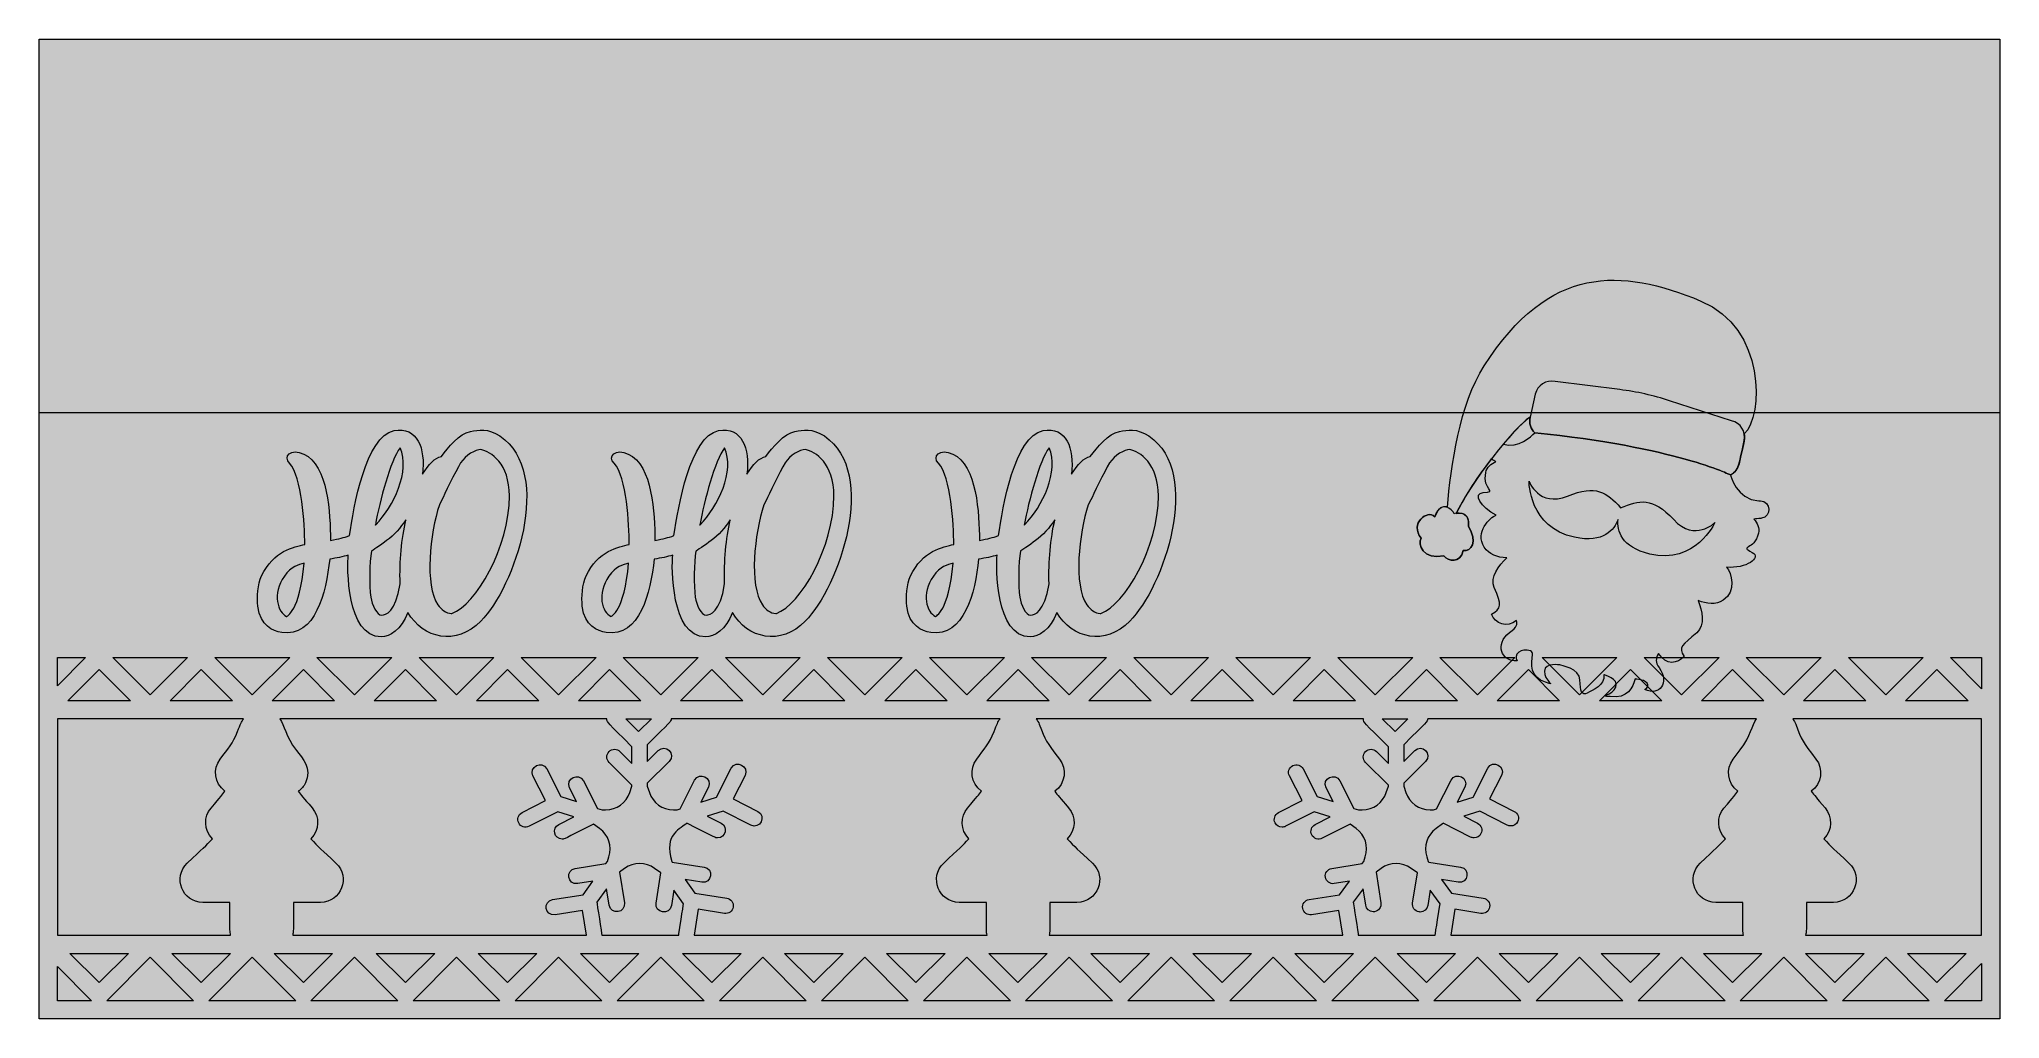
# Model space of a CAD drawing. Header units: inches. Extents: x 0 to 864, y 0 to 432.
import ezdxf

# ---------------------------------------------------------------- set-up
doc = ezdxf.new("R2010")
doc.units = ezdxf.units.IN
doc.header["$MEASUREMENT"] = 0
doc.layers.add('_U+0421_U+043B_U+043E_U+0439 1', color=7, linetype='Continuous')

# ---------------------------------------------------------------- blocks, each defined once
blk = doc.blocks.new('block 2')
at = {"layer": '_U+0421_U+043B_U+043E_U+0439 1', "true_color": 0xc10000}
h = blk.add_hatch(color=12, dxfattribs=at)
h.dxf.hatch_style = 2
edge = h.paths.add_edge_path()
edge.add_spline(control_points=[(732.28, 316.54), (696.85, 331.14), (665.62, 332.73), (636.79, 288), (625.99, 271.24), (622.02, 243.43), (620.56, 225.62), (618.83, 226.33), (616.69, 225.79), (615.01, 221.43), (611.84, 224.73), (603.75, 218.52), (609, 211.94), (607.32, 209.28), (609.86, 202.22), (619.03, 204.17), (620.86, 201.79), (626.36, 200.5), (627.49, 206.53), (631.2, 205.7), (634, 210.49), (629.88, 217.25), (630.52, 223.11), (626.4, 223.18), (624.47, 222.9), (633.88, 242.11), (653.75, 264.11), (657.02, 265.25), (656.45, 262.69), (657.3, 260.14), (659.05, 258.42), (720.74, 252.25), (745.32, 239.84), (745.32, 239.84), (747.17, 240.81), (748.6, 242.56), (749.09, 244.76), (751.57, 255.89), (751.77, 256.01), (751.41, 257.92), (759.81, 265.69), (761.03, 304.68), (732.28, 316.54)], knot_values=[0, 0, 0, 0, 1, 1, 1, 2, 2, 2, 3, 3, 3, 4, 4, 4, 5, 5, 5, 6, 6, 6, 7, 7, 7, 8, 8, 8, 9, 9, 9, 10, 10, 10, 11, 11, 11, 12, 12, 12, 13, 13, 13, 14, 14, 14, 14], degree=3, periodic=1)
at = {"layer": '_U+0421_U+043B_U+043E_U+0439 1', "true_color": 0xbbfcff}
h = blk.add_hatch(color=131, dxfattribs=at)
h.dxf.hatch_style = 2
edge = h.paths.add_edge_path()
edge.add_spline(control_points=[(758.98, 220.73), (763.67, 221.41), (763.24, 228.28), (758.49, 228.39), (758.26, 228.39), (758.02, 228.4), (757.77, 228.42), (747.99, 228.94), (745.32, 239.84), (745.32, 239.84), (745.32, 239.84), (745.32, 239.84), (745.32, 239.84), (747.17, 240.81), (748.6, 242.56), (749.09, 244.76), (751.57, 255.89), (751.77, 256.01), (751.41, 257.92), (759.81, 265.69), (761.03, 304.68), (732.28, 316.54), (696.86, 331.14), (665.62, 332.73), (636.79, 288), (625.99, 271.24), (622.02, 243.43), (620.56, 225.62), (618.83, 226.33), (616.69, 225.79), (615.01, 221.43), (611.85, 224.73), (603.75, 218.52), (609, 211.94), (607.33, 209.28), (609.87, 202.22), (619.03, 204.17), (620.86, 201.79), (626.37, 200.5), (627.49, 206.53), (631.2, 205.7), (634, 210.49), (629.88, 217.25), (630.52, 223.11), (626.4, 223.18), (624.47, 222.9), (628.44, 230.99), (634.25, 239.57), (639.91, 246.89), (640.63, 246.44), (641.32, 246.04), (641.97, 245.69), (639.77, 244.79), (638, 243.3), (637.47, 240.9), (635.72, 233.03), (643.3, 232.49), (636.33, 232.09), (631.77, 231.83), (635.18, 225.33), (642.12, 222.07), (639.26, 221.34), (632.69, 214.41), (636.77, 208), (638.81, 204.78), (642.62, 203.46), (646.71, 203.26), (643.18, 199.9), (639.18, 194.77), (641.23, 190.13), (644.64, 182.4), (644.47, 181.06), (639.97, 178.39), (641.54, 174.34), (646.83, 172.12), (651.03, 175.66), (651.4, 173.88), (651.42, 172.98), (647.93, 170.29), (641.29, 165.17), (644.28, 157.54), (651.29, 157.81), (649.29, 160.46), (653.16, 163.85), (657.2, 162.22), (657.81, 161.97), (658.15, 161.34), (658.06, 160.7), (657.48, 156.64), (656.85, 150.5), (663.85, 148.41), (669.21, 146.12), (663, 149.34), (663.31, 153.3), (663.62, 157.27), (670.16, 156.04), (670.16, 156.04), (670.16, 156.04), (679.05, 154.33), (679, 149.44), (678.94, 144.55), (679.93, 142.36), (682.23, 143.66), (684.54, 144.96), (690.04, 147.03), (689.53, 151.73), (689.53, 151.73), (696.24, 150), (694.84, 146.28), (693.44, 142.56), (686.45, 142.28), (692.28, 142.08), (700.13, 140.92), (702.27, 146.34), (703.32, 149.96), (703.6, 149.82), (703.86, 149.73), (704.12, 149.71), (708.47, 149.48), (710.57, 146.81), (707.64, 145.27), (713.87, 142.05), (718.85, 148.16), (713.83, 154.89), (712.12, 157.2), (712.36, 158.94), (713.64, 161.17), (717.13, 155.44), (721.81, 156.75), (724.95, 159.75), (722, 164.08), (724.09, 164.71), (730.46, 170.26), (734.29, 173.59), (732.84, 179.93), (731.07, 184.48), (734.85, 182.92), (738.87, 182.51), (742.08, 184.55), (748.11, 188.39), (745.8, 196.63), (743.61, 199.16), (752.12, 198.38), (759.25, 203.35), (754.92, 205.69), (748.78, 209), (755.87, 206.28), (757.62, 214.14), (758.16, 216.55), (757.19, 218.65), (755.58, 220.4), (756.49, 220.45), (757.46, 220.53), (758.53, 220.67), (758.68, 220.69), (758.83, 220.71), (758.98, 220.73)], knot_values=[0, 0, 0, 0, 1, 1, 1, 2, 2, 2, 3, 3, 3, 4, 4, 4, 5, 5, 5, 6, 6, 6, 7, 7, 7, 8, 8, 8, 9, 9, 9, 10, 10, 10, 11, 11, 11, 12, 12, 12, 13, 13, 13, 14, 14, 14, 15, 15, 15, 16, 16, 16, 17, 17, 17, 18, 18, 18, 19, 19, 19, 20, 20, 20, 21, 21, 21, 22, 22, 22, 23, 23, 23, 24, 24, 24, 25, 25, 25, 26, 26, 26, 27, 27, 27, 28, 28, 28, 29, 29, 29, 30, 30, 30, 31, 31, 31, 32, 32, 32, 33, 33, 33, 34, 34, 34, 35, 35, 35, 36, 36, 36, 37, 37, 37, 38, 38, 38, 39, 39, 39, 40, 40, 40, 41, 41, 41, 42, 42, 42, 43, 43, 43, 44, 44, 44, 45, 45, 45, 46, 46, 46, 47, 47, 47, 48, 48, 48, 49, 49, 49, 50, 50, 50, 51, 51, 51, 52, 52, 52, 52], degree=3, periodic=1)
edge = h.paths.add_edge_path()
edge.add_spline(control_points=[(645.11, 253.34), (650.78, 260.06), (655.56, 264.74), (657.02, 265.25), (656.45, 262.69), (657.3, 260.14), (659.05, 258.42), (657.47, 256.74), (652.02, 251.64), (645.11, 253.34)], knot_values=[0, 0, 0, 0, 1, 1, 1, 2, 2, 2, 3, 3, 3, 3], degree=3, periodic=1)
at = {"layer": '_U+0421_U+043B_U+043E_U+0439 1', "true_color": 0xe1ffff}
h = blk.add_hatch(color=7, dxfattribs=at)
h.dxf.hatch_style = 2
edge = h.paths.add_edge_path()
edge.add_spline(control_points=[(659.05, 258.42), (657.3, 260.14), (656.45, 262.69), (657.02, 265.25), (657.02, 265.25), (659.3, 275.46), (659.3, 275.46), (660.18, 279.43), (664.11, 281.92), (668.07, 281.04), (668.07, 281.04), (696.54, 277.47), (696.54, 277.47), (703.99, 276.53), (711.34, 274.9), (718.48, 272.58), (718.48, 272.58), (745.78, 263.74), (745.78, 263.74), (749.74, 262.86), (752.24, 258.93), (751.36, 254.97), (749, 244.38), (749.12, 241.83), (745.31, 239.85), (745.31, 239.84), (720.74, 252.25), (659.05, 258.42)], knot_values=[0, 0, 0, 0, 1, 1, 1, 2, 2, 2, 3, 3, 3, 4, 4, 4, 5, 5, 5, 6, 6, 6, 7, 7, 7, 8, 8, 8, 9, 9, 9, 9], degree=3, periodic=1)
h = blk.add_hatch(color=7, dxfattribs=at)
h.dxf.hatch_style = 2
edge = h.paths.add_edge_path()
edge.add_spline(control_points=[(720.29, 220.13), (710.81, 230.29), (705.17, 228.81), (696.91, 225.34), (690.63, 232.3), (686.22, 235.63), (673.53, 230.54), (660.78, 225.43), (656.54, 237.06), (656.54, 237.06), (656.54, 237.06), (656.4, 216.5), (676.65, 212.34), (689.39, 209.72), (694.06, 215.56), (695.78, 220.25), (695.34, 215.27), (697.09, 208), (709.74, 204.97), (729.84, 200.15), (738.44, 218.82), (738.44, 218.82), (738.44, 218.82), (729.67, 210.1), (720.29, 220.13)], knot_values=[0, 0, 0, 0, 1, 1, 1, 2, 2, 2, 3, 3, 3, 4, 4, 4, 5, 5, 5, 6, 6, 6, 7, 7, 7, 8, 8, 8, 8], degree=3, periodic=1)
h = blk.add_hatch(color=7, dxfattribs=at)
h.dxf.hatch_style = 2
edge = h.paths.add_edge_path()
edge.add_spline(control_points=[(629.88, 217.25), (634, 210.49), (631.2, 205.7), (627.49, 206.52), (626.36, 200.5), (620.86, 201.79), (619.03, 204.16), (609.86, 202.22), (607.32, 209.28), (609, 211.94), (603.75, 218.52), (611.84, 224.73), (615, 221.43), (618.08, 229.4), (622.69, 224.62), (623.52, 222.71), (623.52, 222.71), (630.71, 224.86), (629.88, 217.25)], knot_values=[0, 0, 0, 0, 1, 1, 1, 2, 2, 2, 3, 3, 3, 4, 4, 4, 5, 5, 5, 6, 6, 6, 6], degree=3, periodic=1)
at = {"layer": '_U+0421_U+043B_U+043E_U+0439 1', "lineweight": 0}
for points, knots in [([(732.28, 316.54), (696.85, 331.14), (665.62, 332.73), (636.79, 288), (625.99, 271.24), (622.02, 243.43), (620.56, 225.62), (618.83, 226.33), (616.69, 225.79), (615.01, 221.43), (611.84, 224.73), (603.75, 218.52), (609, 211.94), (607.32, 209.28), (609.86, 202.22), (619.03, 204.17), (620.86, 201.79), (626.36, 200.5), (627.49, 206.53), (631.2, 205.7), (634, 210.49), (629.88, 217.25), (630.52, 223.11), (626.4, 223.18), (624.47, 222.9), (633.88, 242.11), (653.75, 264.11), (657.02, 265.25), (656.45, 262.69), (657.3, 260.14), (659.05, 258.42), (720.74, 252.25), (745.32, 239.84), (745.32, 239.84), (747.17, 240.81), (748.6, 242.56), (749.09, 244.76), (751.57, 255.89), (751.77, 256.01), (751.41, 257.92), (759.81, 265.69), (761.03, 304.68), (732.28, 316.54)], [0, 0, 0, 0, 1, 1, 1, 2, 2, 2, 3, 3, 3, 4, 4, 4, 5, 5, 5, 6, 6, 6, 7, 7, 7, 8, 8, 8, 9, 9, 9, 10, 10, 10, 11, 11, 11, 12, 12, 12, 13, 13, 13, 14, 14, 14, 14]), ([(758.98, 220.73), (763.67, 221.41), (763.24, 228.28), (758.49, 228.39), (758.26, 228.39), (758.02, 228.4), (757.77, 228.42), (747.99, 228.94), (745.32, 239.84), (745.32, 239.84), (745.32, 239.84), (745.32, 239.84), (745.32, 239.84), (747.17, 240.81), (748.6, 242.56), (749.09, 244.76), (751.57, 255.89), (751.77, 256.01), (751.41, 257.92), (759.81, 265.69), (761.03, 304.68), (732.28, 316.54), (696.86, 331.14), (665.62, 332.73), (636.79, 288), (625.99, 271.24), (622.02, 243.43), (620.56, 225.62), (618.83, 226.33), (616.69, 225.79), (615.01, 221.43), (611.85, 224.73), (603.75, 218.52), (609, 211.94), (607.33, 209.28), (609.87, 202.22), (619.03, 204.17), (620.86, 201.79), (626.37, 200.5), (627.49, 206.53), (631.2, 205.7), (634, 210.49), (629.88, 217.25), (630.52, 223.11), (626.4, 223.18), (624.47, 222.9), (628.44, 230.99), (634.25, 239.57), (639.91, 246.89), (640.63, 246.44), (641.32, 246.04), (641.97, 245.69), (639.77, 244.79), (638, 243.3), (637.47, 240.9), (635.72, 233.03), (643.3, 232.49), (636.33, 232.09), (631.77, 231.83), (635.18, 225.33), (642.12, 222.07), (639.26, 221.34), (632.69, 214.41), (636.77, 208), (638.81, 204.78), (642.62, 203.46), (646.71, 203.26), (643.18, 199.9), (639.18, 194.77), (641.23, 190.13), (644.64, 182.4), (644.47, 181.06), (639.97, 178.39), (641.54, 174.34), (646.83, 172.12), (651.03, 175.66), (651.4, 173.88), (651.42, 172.98), (647.93, 170.29), (641.29, 165.17), (644.28, 157.54), (651.29, 157.81), (649.29, 160.46), (653.16, 163.85), (657.2, 162.22), (657.81, 161.97), (658.15, 161.34), (658.06, 160.7), (657.48, 156.64), (656.85, 150.5), (663.85, 148.41), (669.21, 146.12), (663, 149.34), (663.31, 153.3), (663.62, 157.27), (670.16, 156.04), (670.16, 156.04), (670.16, 156.04), (679.05, 154.33), (679, 149.44), (678.94, 144.55), (679.93, 142.36), (682.23, 143.66), (684.54, 144.96), (690.04, 147.03), (689.53, 151.73), (689.53, 151.73), (696.24, 150), (694.84, 146.28), (693.44, 142.56), (686.45, 142.28), (692.28, 142.08), (700.13, 140.92), (702.27, 146.34), (703.32, 149.96), (703.6, 149.82), (703.86, 149.73), (704.12, 149.71), (708.47, 149.48), (710.57, 146.81), (707.64, 145.27), (713.87, 142.05), (718.85, 148.16), (713.83, 154.89), (712.12, 157.2), (712.36, 158.94), (713.64, 161.17), (717.13, 155.44), (721.81, 156.75), (724.95, 159.75), (722, 164.08), (724.09, 164.71), (730.46, 170.26), (734.29, 173.59), (732.84, 179.93), (731.07, 184.48), (734.85, 182.92), (738.87, 182.51), (742.08, 184.55), (748.11, 188.39), (745.8, 196.63), (743.61, 199.16), (752.12, 198.38), (759.25, 203.35), (754.92, 205.69), (748.78, 209), (755.87, 206.28), (757.62, 214.14), (758.16, 216.55), (757.19, 218.65), (755.58, 220.4), (756.49, 220.45), (757.46, 220.53), (758.53, 220.67), (758.68, 220.69), (758.83, 220.71), (758.98, 220.73)], [0, 0, 0, 0, 1, 1, 1, 2, 2, 2, 3, 3, 3, 4, 4, 4, 5, 5, 5, 6, 6, 6, 7, 7, 7, 8, 8, 8, 9, 9, 9, 10, 10, 10, 11, 11, 11, 12, 12, 12, 13, 13, 13, 14, 14, 14, 15, 15, 15, 16, 16, 16, 17, 17, 17, 18, 18, 18, 19, 19, 19, 20, 20, 20, 21, 21, 21, 22, 22, 22, 23, 23, 23, 24, 24, 24, 25, 25, 25, 26, 26, 26, 27, 27, 27, 28, 28, 28, 29, 29, 29, 30, 30, 30, 31, 31, 31, 32, 32, 32, 33, 33, 33, 34, 34, 34, 35, 35, 35, 36, 36, 36, 37, 37, 37, 38, 38, 38, 39, 39, 39, 40, 40, 40, 41, 41, 41, 42, 42, 42, 43, 43, 43, 44, 44, 44, 45, 45, 45, 46, 46, 46, 47, 47, 47, 48, 48, 48, 49, 49, 49, 50, 50, 50, 51, 51, 51, 52, 52, 52, 52]), ([(659.05, 258.42), (657.3, 260.14), (656.45, 262.69), (657.02, 265.25), (657.02, 265.25), (659.3, 275.46), (659.3, 275.46), (660.18, 279.43), (664.11, 281.92), (668.07, 281.04), (668.07, 281.04), (696.54, 277.47), (696.54, 277.47), (703.99, 276.53), (711.34, 274.9), (718.48, 272.58), (718.48, 272.58), (745.78, 263.74), (745.78, 263.74), (749.74, 262.86), (752.24, 258.93), (751.36, 254.97), (749, 244.38), (749.12, 241.83), (745.31, 239.85), (745.31, 239.84), (720.74, 252.25), (659.05, 258.42)], [0, 0, 0, 0, 1, 1, 1, 2, 2, 2, 3, 3, 3, 4, 4, 4, 5, 5, 5, 6, 6, 6, 7, 7, 7, 8, 8, 8, 9, 9, 9, 9]), ([(645.11, 253.34), (650.78, 260.06), (655.56, 264.74), (657.02, 265.25), (656.45, 262.69), (657.3, 260.14), (659.05, 258.42), (657.47, 256.74), (652.02, 251.64), (645.11, 253.34)], [0, 0, 0, 0, 1, 1, 1, 2, 2, 2, 3, 3, 3, 3]), ([(720.29, 220.13), (710.81, 230.29), (705.17, 228.81), (696.91, 225.34), (690.63, 232.3), (686.22, 235.63), (673.53, 230.54), (660.78, 225.43), (656.54, 237.06), (656.54, 237.06), (656.54, 237.06), (656.4, 216.5), (676.65, 212.34), (689.39, 209.72), (694.06, 215.56), (695.78, 220.25), (695.34, 215.27), (697.09, 208), (709.74, 204.97), (729.84, 200.15), (738.44, 218.82), (738.44, 218.82), (738.44, 218.82), (729.67, 210.1), (720.29, 220.13)], [0, 0, 0, 0, 1, 1, 1, 2, 2, 2, 3, 3, 3, 4, 4, 4, 5, 5, 5, 6, 6, 6, 7, 7, 7, 8, 8, 8, 8]), ([(629.88, 217.25), (634, 210.49), (631.2, 205.7), (627.49, 206.52), (626.36, 200.5), (620.86, 201.79), (619.03, 204.16), (609.86, 202.22), (607.32, 209.28), (609, 211.94), (603.75, 218.52), (611.84, 224.73), (615, 221.43), (618.08, 229.4), (622.69, 224.62), (623.52, 222.71), (623.52, 222.71), (630.71, 224.86), (629.88, 217.25)], [0, 0, 0, 0, 1, 1, 1, 2, 2, 2, 3, 3, 3, 4, 4, 4, 5, 5, 5, 6, 6, 6, 6])]:
    blk.add_open_spline(points, degree=3, knots=knots, dxfattribs=at)

msp = doc.modelspace()

# ---------------------------------------------------------------- hatches: boundary and pattern name
at = {"layer": '_U+0421_U+043B_U+043E_U+0439 1', "true_color": 0xe8c792}
h = msp.add_hatch(color=31, dxfattribs=at)
h.dxf.hatch_style = 2
h.paths.add_polyline_path([(0, 432), (864, 432), (864, 0), (0, 0)])
at = {"layer": '_U+0421_U+043B_U+043E_U+0439 1', "true_color": 0xc10021}
h = msp.add_hatch(color=242, dxfattribs=at)
h.dxf.hatch_style = 2
h.paths.add_polyline_path([(0, 267.33), (864, 267.33), (864, 0), (0, 0)])
at = {"layer": '_U+0421_U+043B_U+043E_U+0439 1', "true_color": 0xfff6e6}
h = msp.add_hatch(color=7, dxfattribs=at)
h.dxf.hatch_style = 2
edge = h.paths.add_edge_path()
edge.add_spline(control_points=[(0, 267.33), (0, 229.29), (0, 32), (0, 0), (0, 0), (864, 0), (864, 0), (864, 8.6), (864, 263.75), (864, 267.33), (864, 267.33), (0, 267.33), (0, 267.33), (0, 267.33), (0, 267.33), (0, 267.33)], knot_values=[0, 0, 0, 0, 1, 1, 1, 2, 2, 2, 3, 3, 3, 4, 4, 4, 5, 5, 5, 5], degree=3, periodic=1)
edge = h.paths.add_edge_path()
edge.add_spline(control_points=[(748.57, 100.38), (747.26, 98.59), (747.01, 98.34), (742.46, 92.92), (739.26, 89.1), (739.22, 83.27), (743.06, 79.43), (740.22, 76.29), (738.77, 75.02), (731.98, 68.62), (725.42, 62.44), (729.8, 51.34), (738.84, 51.34), (738.84, 51.34), (750.79, 51.34), (750.79, 51.34), (750.79, 38.15), (750.69, 38.49), (751.1, 36.86), (751.1, 36.86), (622.02, 36.86), (622.02, 36.86), (622.02, 36.86), (623.83, 48.29), (623.83, 48.29), (623.83, 48.29), (635.31, 46.48), (635.31, 46.48), (637.16, 46.19), (638.9, 47.45), (639.19, 49.3), (639.49, 51.15), (638.22, 52.89), (636.37, 53.19), (636.37, 53.19), (622.34, 55.41), (622.34, 55.41), (622.34, 55.41), (618, 61.38), (618, 61.38), (618, 61.38), (625.32, 60.22), (625.32, 60.22), (629.78, 59.53), (630.8, 66.23), (626.38, 66.93), (626.38, 66.93), (612.35, 69.15), (612.35, 69.15), (612.35, 69.15), (612.14, 69.44), (612.14, 69.44), (612.14, 69.44), (611.5, 71.41), (611.5, 71.41), (610, 76.04), (611.63, 81.08), (615.57, 83.94), (615.57, 83.94), (618.38, 85.98), (618.38, 85.98), (618.52, 86.08), (618.64, 86.19), (618.76, 86.3), (618.76, 86.3), (630.79, 80.17), (630.79, 80.17), (631.28, 79.92), (631.81, 79.8), (632.33, 79.8), (633.56, 79.8), (634.76, 80.48), (635.36, 81.66), (636.21, 83.33), (635.54, 85.38), (633.87, 86.23), (633.87, 86.23), (627.8, 89.32), (627.8, 89.32), (627.8, 89.32), (634.82, 91.6), (634.82, 91.6), (634.82, 91.6), (646.94, 85.42), (646.94, 85.42), (647.44, 85.17), (647.96, 85.05), (648.48, 85.05), (649.72, 85.05), (650.91, 85.73), (651.51, 86.91), (652.36, 88.58), (651.7, 90.63), (650.03, 91.48), (650.03, 91.48), (639.14, 97.02), (639.14, 97.02), (639.14, 97.02), (644.42, 107.37), (644.42, 107.37), (646.45, 111.37), (640.4, 114.46), (638.36, 110.46), (638.36, 110.46), (631.91, 97.8), (631.91, 97.8), (631.91, 97.8), (624.9, 95.52), (624.9, 95.52), (624.9, 95.52), (628.26, 102.12), (628.26, 102.12), (630.3, 106.12), (624.25, 109.22), (622.21, 105.21), (622.21, 105.21), (615.76, 92.55), (615.76, 92.55), (615.76, 92.55), (614.45, 92.13), (614.45, 92.13), (614.45, 92.13), (612.91, 92.13), (612.91, 92.13), (608.04, 92.13), (603.76, 95.24), (602.26, 99.87), (602.26, 99.87), (601.35, 102.66), (601.35, 102.66), (601.35, 102.66), (601.35, 103.87), (601.35, 103.87), (601.35, 103.87), (610.97, 113.49), (610.97, 113.49), (614.14, 116.66), (609.35, 121.47), (606.17, 118.29), (606.17, 118.29), (601.35, 113.48), (601.35, 113.48), (601.35, 113.48), (601.35, 120.85), (601.35, 120.85), (611.78, 131.28), (611.65, 130.85), (611.91, 132.27), (611.91, 132.27), (756.78, 132.27), (756.78, 132.27), (754.62, 129.39), (754.42, 124.95), (749.62, 118.6), (749.62, 118.6), (746.49, 114.46), (746.49, 114.46), (743.23, 110.15), (743.9, 103.8), (748.57, 100.38)], knot_values=[0, 0, 0, 0, 1, 1, 1, 2, 2, 2, 3, 3, 3, 4, 4, 4, 5, 5, 5, 6, 6, 6, 7, 7, 7, 8, 8, 8, 9, 9, 9, 10, 10, 10, 11, 11, 11, 12, 12, 12, 13, 13, 13, 14, 14, 14, 15, 15, 15, 16, 16, 16, 17, 17, 17, 18, 18, 18, 19, 19, 19, 20, 20, 20, 21, 21, 21, 22, 22, 22, 23, 23, 23, 24, 24, 24, 25, 25, 25, 26, 26, 26, 27, 27, 27, 28, 28, 28, 29, 29, 29, 30, 30, 30, 31, 31, 31, 32, 32, 32, 33, 33, 33, 34, 34, 34, 35, 35, 35, 36, 36, 36, 37, 37, 37, 38, 38, 38, 39, 39, 39, 40, 40, 40, 41, 41, 41, 42, 42, 42, 43, 43, 43, 44, 44, 44, 45, 45, 45, 46, 46, 46, 47, 47, 47, 48, 48, 48, 49, 49, 49, 50, 50, 50, 51, 51, 51, 52, 52, 52, 53, 53, 53, 53], degree=3, periodic=1)
edge = h.paths.add_edge_path()
edge.add_spline(control_points=[(566.79, 62.45), (567.08, 60.6), (568.83, 59.34), (570.67, 59.62), (570.67, 59.62), (577.4, 60.69), (577.4, 60.69), (577.4, 60.69), (573.07, 54.72), (573.07, 54.72), (573.07, 54.72), (559.63, 52.59), (559.63, 52.59), (557.77, 52.3), (556.51, 50.56), (556.8, 48.71), (557.1, 46.85), (558.84, 45.6), (560.69, 45.88), (560.69, 45.88), (572.76, 47.8), (572.76, 47.8), (572.76, 47.8), (574.49, 36.86), (574.49, 36.86), (574.49, 36.86), (445.07, 36.86), (445.07, 36.86), (445.48, 38.5), (445.38, 38.17), (445.38, 51.34), (445.38, 51.34), (457.33, 51.34), (457.33, 51.34), (466.4, 51.34), (470.79, 62.51), (464.13, 68.68), (457.94, 74.41), (456.23, 75.89), (453.07, 79.39), (456.97, 83.24), (456.93, 89.15), (453.66, 92.98), (449.57, 97.78), (448.95, 98.45), (447.55, 100.35), (452.29, 103.77), (452.96, 110.2), (449.63, 114.53), (443.62, 122.34), (443.48, 122.74), (440.74, 129.87), (440.4, 130.74), (439.94, 131.55), (439.4, 132.27), (439.4, 132.27), (583.53, 132.27), (583.53, 132.27), (583.62, 130.52), (583.65, 130.91), (594.55, 120), (594.55, 120), (594.55, 112.63), (594.55, 112.63), (594.55, 112.63), (589.31, 117.87), (589.31, 117.87), (587.99, 119.19), (585.84, 119.19), (584.51, 117.87), (583.18, 116.54), (583.18, 114.39), (584.51, 113.06), (584.51, 113.06), (594.55, 103.02), (594.55, 103.02), (594.55, 103.02), (594.55, 102.66), (594.55, 102.66), (594.55, 102.66), (593.65, 99.87), (593.65, 99.87), (592.14, 95.24), (587.86, 92.13), (582.99, 92.13), (582.99, 92.13), (581.45, 92.13), (581.45, 92.13), (581.45, 92.13), (579.34, 92.81), (579.34, 92.81), (579.34, 92.81), (573.16, 104.94), (573.16, 104.94), (571.13, 108.94), (565.07, 105.86), (567.11, 101.85), (567.11, 101.85), (570.2, 95.78), (570.2, 95.78), (570.2, 95.78), (563.18, 98.06), (563.18, 98.06), (563.18, 98.06), (557.01, 110.19), (557.01, 110.19), (556.15, 111.86), (554.11, 112.52), (552.44, 111.67), (550.77, 110.82), (550.1, 108.77), (550.95, 107.1), (550.95, 107.1), (556.5, 96.22), (556.5, 96.22), (556.5, 96.22), (546.15, 90.94), (546.15, 90.94), (544.48, 90.09), (543.81, 88.05), (544.66, 86.37), (545.26, 85.2), (546.46, 84.52), (547.69, 84.52), (548.21, 84.52), (548.74, 84.64), (549.23, 84.89), (549.23, 84.89), (561.89, 91.34), (561.89, 91.34), (561.89, 91.34), (568.91, 89.06), (568.91, 89.06), (568.91, 89.06), (562.3, 85.69), (562.3, 85.69), (560.63, 84.84), (559.97, 82.8), (560.82, 81.12), (561.67, 79.45), (563.72, 78.79), (565.39, 79.64), (565.39, 79.64), (577.65, 85.89), (577.65, 85.89), (577.65, 85.89), (580.33, 83.94), (580.33, 83.94), (584.27, 81.08), (585.9, 76.04), (584.4, 71.41), (584.4, 71.41), (583.76, 69.44), (583.76, 69.44), (583.76, 69.44), (583.05, 68.47), (583.05, 68.47), (583.05, 68.47), (569.61, 66.34), (569.61, 66.34), (567.76, 66.04), (566.49, 64.3), (566.79, 62.45)], knot_values=[0, 0, 0, 0, 1, 1, 1, 2, 2, 2, 3, 3, 3, 4, 4, 4, 5, 5, 5, 6, 6, 6, 7, 7, 7, 8, 8, 8, 9, 9, 9, 10, 10, 10, 11, 11, 11, 12, 12, 12, 13, 13, 13, 14, 14, 14, 15, 15, 15, 16, 16, 16, 17, 17, 17, 18, 18, 18, 19, 19, 19, 20, 20, 20, 21, 21, 21, 22, 22, 22, 23, 23, 23, 24, 24, 24, 25, 25, 25, 26, 26, 26, 27, 27, 27, 28, 28, 28, 29, 29, 29, 30, 30, 30, 31, 31, 31, 32, 32, 32, 33, 33, 33, 34, 34, 34, 35, 35, 35, 36, 36, 36, 37, 37, 37, 38, 38, 38, 39, 39, 39, 40, 40, 40, 41, 41, 41, 42, 42, 42, 43, 43, 43, 44, 44, 44, 45, 45, 45, 46, 46, 46, 47, 47, 47, 48, 48, 48, 49, 49, 49, 50, 50, 50, 51, 51, 51, 52, 52, 52, 53, 53, 53, 54, 54, 54, 54], degree=3, periodic=1)
edge = h.paths.add_edge_path()
edge.add_spline(control_points=[(415.2, 100.38), (413.89, 98.59), (413.64, 98.34), (409.09, 92.92), (405.89, 89.11), (405.85, 83.27), (409.69, 79.43), (406.85, 76.29), (405.41, 75.03), (398.61, 68.62), (392.05, 62.44), (396.43, 51.34), (405.47, 51.34), (405.47, 51.34), (417.42, 51.34), (417.42, 51.34), (417.42, 38.15), (417.32, 38.49), (417.73, 36.86), (417.73, 36.86), (288.65, 36.86), (288.65, 36.86), (288.65, 36.86), (290.46, 48.29), (290.46, 48.29), (290.46, 48.29), (301.94, 46.48), (301.94, 46.48), (303.79, 46.19), (305.53, 47.45), (305.82, 49.3), (306.12, 51.15), (304.85, 52.89), (303, 53.19), (303, 53.19), (288.97, 55.41), (288.97, 55.41), (288.97, 55.41), (284.63, 61.38), (284.63, 61.38), (284.63, 61.38), (291.95, 60.22), (291.95, 60.22), (296.41, 59.53), (297.44, 66.23), (293.01, 66.93), (293.01, 66.93), (278.98, 69.15), (278.98, 69.15), (278.98, 69.15), (278.77, 69.44), (278.77, 69.44), (274.87, 81.46), (283.08, 84.05), (285.39, 86.3), (298.58, 79.58), (297.87, 79.8), (298.96, 79.8), (302.5, 79.8), (303.68, 84.61), (300.5, 86.23), (300.5, 86.23), (294.43, 89.32), (294.43, 89.32), (294.43, 89.32), (301.45, 91.6), (301.45, 91.6), (301.45, 91.6), (313.57, 85.42), (313.57, 85.42), (317.57, 83.39), (320.66, 89.44), (316.66, 91.48), (316.66, 91.48), (305.77, 97.02), (305.77, 97.02), (305.77, 97.02), (311.04, 107.37), (311.04, 107.37), (313.08, 111.37), (307.03, 114.46), (304.99, 110.46), (304.99, 110.46), (298.54, 97.8), (298.54, 97.8), (298.54, 97.8), (291.53, 95.52), (291.53, 95.52), (291.53, 95.52), (294.89, 102.12), (294.89, 102.12), (296.93, 106.12), (290.88, 109.21), (288.84, 105.21), (288.84, 105.21), (282.39, 92.55), (282.39, 92.55), (282.39, 92.55), (281.08, 92.13), (281.08, 92.13), (281.08, 92.13), (279.54, 92.13), (279.54, 92.13), (274.67, 92.13), (270.39, 95.24), (268.89, 99.87), (268.89, 99.87), (267.98, 102.66), (267.98, 102.66), (267.98, 102.66), (267.98, 103.87), (267.98, 103.87), (267.98, 103.87), (277.6, 113.49), (277.6, 113.49), (280.77, 116.66), (275.97, 121.47), (272.8, 118.29), (272.8, 118.29), (267.98, 113.48), (267.98, 113.48), (267.98, 113.48), (267.98, 120.85), (267.98, 120.85), (278.43, 131.3), (278.28, 130.86), (278.54, 132.27), (278.54, 132.27), (423.42, 132.27), (423.42, 132.27), (422.39, 130.91), (422.19, 130.17), (420.78, 126.63), (418.76, 121.55), (416.5, 118.92), (413.13, 114.46), (409.86, 110.14), (410.54, 103.8), (415.2, 100.38)], knot_values=[0, 0, 0, 0, 1, 1, 1, 2, 2, 2, 3, 3, 3, 4, 4, 4, 5, 5, 5, 6, 6, 6, 7, 7, 7, 8, 8, 8, 9, 9, 9, 10, 10, 10, 11, 11, 11, 12, 12, 12, 13, 13, 13, 14, 14, 14, 15, 15, 15, 16, 16, 16, 17, 17, 17, 18, 18, 18, 19, 19, 19, 20, 20, 20, 21, 21, 21, 22, 22, 22, 23, 23, 23, 24, 24, 24, 25, 25, 25, 26, 26, 26, 27, 27, 27, 28, 28, 28, 29, 29, 29, 30, 30, 30, 31, 31, 31, 32, 32, 32, 33, 33, 33, 34, 34, 34, 35, 35, 35, 36, 36, 36, 37, 37, 37, 38, 38, 38, 39, 39, 39, 40, 40, 40, 41, 41, 41, 42, 42, 42, 43, 43, 43, 44, 44, 44, 45, 45, 45, 46, 46, 46, 46], degree=3, periodic=1)
edge = h.paths.add_edge_path()
edge.add_spline(control_points=[(237.3, 59.62), (237.3, 59.62), (244.03, 60.69), (244.03, 60.69), (244.03, 60.69), (239.7, 54.72), (239.7, 54.72), (239.7, 54.72), (226.26, 52.6), (226.26, 52.6), (221.84, 51.89), (222.87, 45.2), (227.32, 45.88), (227.32, 45.88), (239.39, 47.8), (239.39, 47.8), (239.39, 47.8), (241.12, 36.86), (241.12, 36.86), (241.12, 36.86), (111.7, 36.86), (111.7, 36.86), (112.11, 38.5), (112.01, 38.17), (112.01, 51.35), (112.01, 51.35), (123.97, 51.35), (123.97, 51.35), (133.03, 51.35), (137.42, 62.51), (130.76, 68.68), (124.6, 74.39), (122.87, 75.88), (119.7, 79.39), (123.6, 83.23), (123.57, 89.15), (120.29, 92.98), (116.19, 97.78), (115.57, 98.45), (114.18, 100.35), (115.48, 101.29), (116.57, 102.52), (117.31, 104.01), (120.47, 110.44), (115.98, 114.89), (113.33, 118.33), (108.33, 124.84), (108.19, 129.39), (106.03, 132.27), (106.03, 132.27), (250.16, 132.27), (250.16, 132.27), (250.25, 130.52), (250.28, 130.91), (261.18, 120), (261.18, 120), (261.18, 112.63), (261.18, 112.63), (261.18, 112.63), (255.94, 117.87), (255.94, 117.87), (254.62, 119.19), (252.46, 119.19), (251.14, 117.87), (249.81, 116.54), (249.81, 114.39), (251.14, 113.06), (251.14, 113.06), (261.18, 103.02), (261.18, 103.02), (261.18, 103.02), (261.18, 102.66), (261.18, 102.66), (261.18, 102.66), (260.28, 99.87), (260.28, 99.87), (258.77, 95.24), (254.49, 92.13), (249.62, 92.13), (249.62, 92.13), (248.08, 92.13), (248.08, 92.13), (248.08, 92.13), (245.97, 92.81), (245.97, 92.81), (245.97, 92.81), (239.79, 104.94), (239.79, 104.94), (237.76, 108.94), (231.7, 105.86), (233.74, 101.85), (233.74, 101.85), (236.83, 95.78), (236.83, 95.78), (236.83, 95.78), (229.81, 98.06), (229.81, 98.06), (229.81, 98.06), (223.64, 110.19), (223.64, 110.19), (221.6, 114.19), (215.55, 111.1), (217.58, 107.1), (217.58, 107.1), (223.13, 96.22), (223.13, 96.22), (223.13, 96.22), (212.78, 90.94), (212.78, 90.94), (211.11, 90.09), (210.44, 88.05), (211.3, 86.37), (212.15, 84.7), (214.19, 84.04), (215.86, 84.89), (215.86, 84.89), (228.52, 91.34), (228.52, 91.34), (228.52, 91.34), (235.54, 89.06), (235.54, 89.06), (235.54, 89.06), (228.94, 85.69), (228.94, 85.69), (225.76, 84.07), (226.93, 79.27), (230.48, 79.27), (231.59, 79.27), (230.87, 79.06), (244.28, 85.89), (244.28, 85.89), (246.96, 83.94), (246.96, 83.94), (250.9, 81.08), (252.54, 76.04), (251.03, 71.41), (251.03, 71.41), (250.39, 69.44), (250.39, 69.44), (250.39, 69.44), (249.68, 68.47), (249.68, 68.47), (249.68, 68.47), (236.24, 66.34), (236.24, 66.34), (231.82, 65.64), (232.85, 58.93), (237.3, 59.62)], knot_values=[0, 0, 0, 0, 1, 1, 1, 2, 2, 2, 3, 3, 3, 4, 4, 4, 5, 5, 5, 6, 6, 6, 7, 7, 7, 8, 8, 8, 9, 9, 9, 10, 10, 10, 11, 11, 11, 12, 12, 12, 13, 13, 13, 14, 14, 14, 15, 15, 15, 16, 16, 16, 17, 17, 17, 18, 18, 18, 19, 19, 19, 20, 20, 20, 21, 21, 21, 22, 22, 22, 23, 23, 23, 24, 24, 24, 25, 25, 25, 26, 26, 26, 27, 27, 27, 28, 28, 28, 29, 29, 29, 30, 30, 30, 31, 31, 31, 32, 32, 32, 33, 33, 33, 34, 34, 34, 35, 35, 35, 36, 36, 36, 37, 37, 37, 38, 38, 38, 39, 39, 39, 40, 40, 40, 41, 41, 41, 42, 42, 42, 43, 43, 43, 44, 44, 44, 45, 45, 45, 46, 46, 46, 47, 47, 47, 48, 48, 48, 49, 49, 49, 49], degree=3, periodic=1)
edge = h.paths.add_edge_path()
edge.add_spline(control_points=[(81.83, 100.38), (80.51, 98.59), (80.27, 98.34), (75.72, 92.92), (72.52, 89.11), (72.48, 83.27), (76.33, 79.43), (73.47, 76.28), (72.03, 75.01), (65.24, 68.62), (58.68, 62.44), (63.06, 51.34), (72.1, 51.34), (72.1, 51.34), (84.06, 51.34), (84.06, 51.34), (84.06, 51.34), (84.06, 39.27), (84.06, 39.27), (84.06, 38.44), (84.17, 37.63), (84.36, 36.86), (84.36, 36.86), (8, 36.86), (8, 36.86), (8, 36.86), (8, 132.27), (8, 132.27), (8, 132.27), (90.04, 132.27), (90.04, 132.27), (89.02, 130.91), (88.82, 130.16), (87.41, 126.63), (85.39, 121.55), (83.13, 118.93), (79.75, 114.46), (76.49, 110.14), (77.17, 103.8), (81.83, 100.38)], knot_values=[0, 0, 0, 0, 1, 1, 1, 2, 2, 2, 3, 3, 3, 4, 4, 4, 5, 5, 5, 6, 6, 6, 7, 7, 7, 8, 8, 8, 9, 9, 9, 10, 10, 10, 11, 11, 11, 12, 12, 12, 13, 13, 13, 13], degree=3, periodic=1)
h.paths.add_polyline_path([(48.92, 142.84), (32.42, 159.33), (65.41, 159.33)])
h.paths.add_polyline_path([(71.41, 154.02), (85.16, 140.27), (57.67, 140.27)])
h.paths.add_polyline_path([(40.17, 140.27), (12.68, 140.27), (26.42, 154.02)])
h.paths.add_polyline_path([(8, 146.91), (8, 159.33), (20.42, 159.33)])
h.paths.add_polyline_path([(77.42, 159.33), (110.4, 159.33), (93.91, 142.84)])
h.paths.add_polyline_path([(116.4, 154.02), (130.15, 140.27), (102.66, 140.27)])
h.paths.add_polyline_path([(400.09, 140.27), (372.6, 140.27), (386.34, 154.02)])
h.paths.add_polyline_path([(392.35, 159.33), (425.33, 159.33), (408.84, 142.84)])
h.paths.add_polyline_path([(363.85, 142.84), (347.36, 159.33), (380.34, 159.33)])
h.paths.add_polyline_path([(355.1, 140.27), (327.61, 140.27), (341.35, 154.02)])
h.paths.add_polyline_path([(318.86, 142.84), (302.37, 159.33), (335.35, 159.33)])
h.paths.add_polyline_path([(310.11, 140.27), (282.62, 140.27), (296.36, 154.02)])
h.paths.add_polyline_path([(273.87, 142.84), (257.38, 159.33), (290.36, 159.33)])
h.paths.add_polyline_path([(265.12, 140.27), (237.63, 140.27), (251.37, 154.02)])
h.paths.add_polyline_path([(269.79, 132.27), (264.16, 126.64), (258.52, 132.27)])
h.paths.add_polyline_path([(228.88, 142.84), (212.39, 159.33), (245.37, 159.33)])
h.paths.add_polyline_path([(220.13, 140.27), (192.64, 140.27), (206.38, 154.02)])
h.paths.add_polyline_path([(183.89, 142.84), (167.4, 159.33), (200.38, 159.33)])
h.paths.add_polyline_path([(175.14, 140.27), (147.65, 140.27), (161.39, 154.02)])
h.paths.add_polyline_path([(138.9, 142.84), (122.4, 159.33), (155.39, 159.33)])
edge = h.paths.add_edge_path()
edge.add_spline(control_points=[(250.03, 57.38), (250.03, 57.38), (251.19, 50.06), (251.19, 50.06), (251.89, 45.64), (258.6, 46.68), (257.9, 51.12), (257.9, 51.12), (255.75, 64.72), (255.75, 64.72), (255.75, 64.72), (258, 66.35), (258, 66.35), (261.93, 69.21), (267.23, 69.21), (271.17, 66.35), (271.17, 66.35), (273.96, 64.32), (273.96, 64.32), (273.96, 64.32), (271.86, 51.03), (271.86, 51.03), (271.15, 46.59), (277.86, 45.53), (278.57, 49.97), (278.57, 49.97), (279.63, 56.7), (279.63, 56.7), (279.63, 56.7), (283.97, 50.73), (283.97, 50.73), (283.88, 50.2), (281.83, 37.39), (281.81, 36.86), (281.81, 36.86), (247.94, 36.86), (247.94, 36.86), (247.94, 37.39), (245.78, 50.84), (245.69, 51.42), (245.69, 51.42), (250.03, 57.38), (250.03, 57.38)], knot_values=[0, 0, 0, 0, 1, 1, 1, 2, 2, 2, 3, 3, 3, 4, 4, 4, 5, 5, 5, 6, 6, 6, 7, 7, 7, 8, 8, 8, 9, 9, 9, 10, 10, 10, 11, 11, 11, 12, 12, 12, 13, 13, 13, 14, 14, 14, 14], degree=3, periodic=1)
h.paths.add_polyline_path([(417.59, 140.27), (431.34, 154.02), (445.08, 140.27)])
h.paths.add_polyline_path([(715.02, 140.27), (687.53, 140.27), (701.28, 154.02)])
h.paths.add_polyline_path([(707.28, 159.33), (740.27, 159.33), (723.77, 142.84)])
h.paths.add_polyline_path([(678.78, 142.84), (662.29, 159.33), (695.28, 159.33)])
h.paths.add_polyline_path([(670.03, 140.27), (642.54, 140.27), (656.29, 154.02)])
h.paths.add_polyline_path([(633.79, 142.84), (617.3, 159.33), (650.28, 159.33)])
h.paths.add_polyline_path([(625.04, 140.27), (597.55, 140.27), (611.3, 154.02)])
h.paths.add_polyline_path([(603.16, 132.27), (597.53, 126.64), (591.89, 132.27)])
h.paths.add_polyline_path([(588.8, 142.84), (572.31, 159.33), (605.29, 159.33)])
h.paths.add_polyline_path([(580.05, 140.27), (552.56, 140.27), (566.31, 154.02)])
h.paths.add_polyline_path([(543.81, 142.84), (527.32, 159.33), (560.3, 159.33)])
h.paths.add_polyline_path([(535.06, 140.27), (507.57, 140.27), (521.32, 154.02)])
h.paths.add_polyline_path([(498.82, 142.84), (482.33, 159.33), (515.31, 159.33)])
h.paths.add_polyline_path([(490.07, 140.27), (462.58, 140.27), (476.33, 154.02)])
h.paths.add_polyline_path([(453.83, 142.84), (437.34, 159.33), (470.32, 159.33)])
edge = h.paths.add_edge_path()
edge.add_spline(control_points=[(583.4, 57.38), (583.4, 57.38), (584.56, 50.06), (584.56, 50.06), (584.82, 48.39), (586.27, 47.2), (587.91, 47.2), (588.09, 47.2), (588.26, 47.21), (588.44, 47.24), (590.3, 47.53), (591.56, 49.27), (591.27, 51.12), (591.27, 51.12), (589.12, 64.72), (589.12, 64.72), (589.12, 64.72), (591.37, 66.35), (591.37, 66.35), (595.3, 69.21), (600.6, 69.21), (604.53, 66.35), (604.53, 66.35), (607.33, 64.32), (607.33, 64.32), (607.33, 64.32), (605.23, 51.03), (605.23, 51.03), (604.93, 49.18), (606.2, 47.44), (608.05, 47.14), (608.23, 47.12), (608.41, 47.1), (608.58, 47.1), (610.23, 47.1), (611.67, 48.3), (611.94, 49.97), (611.94, 49.97), (613, 56.7), (613, 56.7), (613, 56.7), (617.34, 50.73), (617.34, 50.73), (617.25, 50.2), (615.2, 37.39), (615.18, 36.86), (615.18, 36.86), (581.31, 36.86), (581.31, 36.86), (581.31, 37.39), (579.15, 50.84), (579.06, 51.42), (579.06, 51.42), (583.4, 57.38), (583.4, 57.38)], knot_values=[0, 0, 0, 0, 1, 1, 1, 2, 2, 2, 3, 3, 3, 4, 4, 4, 5, 5, 5, 6, 6, 6, 7, 7, 7, 8, 8, 8, 9, 9, 9, 10, 10, 10, 11, 11, 11, 12, 12, 12, 13, 13, 13, 14, 14, 14, 15, 15, 15, 16, 16, 16, 17, 17, 17, 18, 18, 18, 18], degree=3, periodic=1)
h.paths.add_polyline_path([(732.52, 140.27), (746.27, 154.02), (760.02, 140.27)])
h.paths.add_polyline_path([(752.27, 159.33), (785.26, 159.33), (768.76, 142.84)])
h.paths.add_polyline_path([(791.26, 154.02), (805.01, 140.27), (777.51, 140.27)])
h.paths.add_polyline_path([(797.26, 159.33), (830.25, 159.33), (813.75, 142.84)])
h.paths.add_polyline_path([(836.25, 154.02), (850, 140.27), (822.5, 140.27)])
h.paths.add_polyline_path([(8, 8), (8, 23.06), (23.06, 8)])
h.paths.add_polyline_path([(13.52, 28.86), (39.33, 28.86), (26.42, 15.95)])
h.paths.add_polyline_path([(29.78, 8), (48.92, 27.13), (68.05, 8)])
h.paths.add_polyline_path([(58.51, 28.86), (84.32, 28.86), (71.41, 15.95)])
h.paths.add_polyline_path([(74.77, 8), (93.91, 27.13), (113.04, 8)])
h.paths.add_polyline_path([(103.5, 28.86), (129.31, 28.86), (116.4, 15.95)])
h.paths.add_polyline_path([(119.76, 8), (138.9, 27.13), (158.03, 8)])
h.paths.add_polyline_path([(148.49, 28.86), (174.3, 28.86), (161.39, 15.95)])
h.paths.add_polyline_path([(164.75, 8), (183.89, 27.13), (203.02, 8)])
h.paths.add_polyline_path([(193.48, 28.86), (219.29, 28.86), (206.38, 15.95)])
h.paths.add_polyline_path([(209.74, 8), (228.88, 27.13), (248.01, 8)])
h.paths.add_polyline_path([(238.47, 28.86), (264.28, 28.86), (251.37, 15.95)])
h.paths.add_polyline_path([(254.74, 8), (273.87, 27.13), (293, 8)])
h.paths.add_polyline_path([(283.46, 28.86), (309.27, 28.86), (296.36, 15.95)])
h.paths.add_polyline_path([(299.73, 8), (318.86, 27.13), (337.99, 8)])
h.paths.add_polyline_path([(328.45, 28.86), (354.26, 28.86), (341.35, 15.95)])
h.paths.add_polyline_path([(344.72, 8), (363.85, 27.13), (382.98, 8)])
h.paths.add_polyline_path([(373.44, 28.86), (399.25, 28.86), (386.34, 15.95)])
h.paths.add_polyline_path([(389.71, 8), (408.84, 27.13), (427.97, 8)])
h.paths.add_polyline_path([(418.43, 28.86), (444.24, 28.86), (431.33, 15.95)])
h.paths.add_polyline_path([(434.7, 8), (453.83, 27.13), (472.96, 8)])
h.paths.add_polyline_path([(463.42, 28.86), (489.23, 28.86), (476.33, 15.95)])
h.paths.add_polyline_path([(479.69, 8), (498.82, 27.13), (517.95, 8)])
h.paths.add_polyline_path([(508.41, 28.86), (534.22, 28.86), (521.32, 15.95)])
h.paths.add_polyline_path([(524.68, 8), (543.81, 27.13), (562.95, 8)])
h.paths.add_polyline_path([(553.4, 28.86), (579.21, 28.86), (566.31, 15.95)])
h.paths.add_polyline_path([(569.67, 8), (588.8, 27.13), (607.94, 8)])
h.paths.add_polyline_path([(598.39, 28.86), (624.2, 28.86), (611.3, 15.95)])
h.paths.add_polyline_path([(614.66, 8), (633.79, 27.13), (652.93, 8)])
h.paths.add_polyline_path([(643.38, 28.86), (669.19, 28.86), (656.29, 15.95)])
h.paths.add_polyline_path([(659.65, 8), (678.78, 27.13), (697.92, 8)])
h.paths.add_polyline_path([(688.37, 28.86), (714.18, 28.86), (701.28, 15.95)])
h.paths.add_polyline_path([(704.64, 8), (723.77, 27.13), (742.91, 8)])
h.paths.add_polyline_path([(733.36, 28.86), (759.17, 28.86), (746.27, 15.95)])
h.paths.add_polyline_path([(749.63, 8), (768.76, 27.13), (787.9, 8)])
h.paths.add_polyline_path([(778.35, 28.86), (804.17, 28.86), (791.26, 15.95)])
h.paths.add_polyline_path([(794.62, 8), (813.75, 27.13), (832.89, 8)])
h.paths.add_polyline_path([(823.34, 28.86), (849.16, 28.86), (836.25, 15.95)])
h.paths.add_polyline_path([(856, 8), (839.61, 8), (856, 24.39)])
edge = h.paths.add_edge_path()
edge.add_spline(control_points=[(856, 36.86), (856, 36.86), (778.44, 36.86), (778.44, 36.86), (778.85, 38.5), (778.75, 38.17), (778.75, 51.34), (778.75, 51.34), (790.71, 51.34), (790.71, 51.34), (799.77, 51.34), (804.16, 62.51), (797.5, 68.68), (791.32, 74.4), (789.61, 75.88), (786.44, 79.39), (790.34, 83.23), (790.31, 89.14), (787.03, 92.98), (783.04, 97.65), (782.33, 98.43), (780.92, 100.35), (785.66, 103.77), (786.33, 110.2), (783, 114.53), (776.95, 122.39), (776.83, 122.78), (774.1, 129.87), (773.77, 130.74), (773.31, 131.55), (772.76, 132.27), (772.76, 132.27), (856, 132.27), (856, 132.27), (856, 132.27), (856, 36.86), (856, 36.86)], knot_values=[0, 0, 0, 0, 1, 1, 1, 2, 2, 2, 3, 3, 3, 4, 4, 4, 5, 5, 5, 6, 6, 6, 7, 7, 7, 8, 8, 8, 9, 9, 9, 10, 10, 10, 11, 11, 11, 12, 12, 12, 12], degree=3, periodic=1)
h.paths.add_polyline_path([(856, 145.58), (842.25, 159.33), (856, 159.33)])
at = {"layer": '_U+0421_U+043B_U+043E_U+0439 1', "true_color": 0xc10000}
h = msp.add_hatch(color=12, dxfattribs=at)
h.dxf.hatch_style = 2
edge = h.paths.add_edge_path()
edge.add_spline(control_points=[(203.03, 257.02), (197.66, 260.53), (193.67, 259.71), (190.01, 259.01), (185.23, 258.09), (180.11, 251.98), (177.23, 248.02), (174.43, 247.42), (171.54, 244.58), (168.9, 240.12), (170.31, 251.64), (166.6, 261.24), (156.39, 259.43), (143.81, 256.78), (138.6, 225.79), (136.75, 213.09), (134, 212.17), (132.29, 211.63), (128.36, 210.97), (128.26, 222.77), (127.33, 244.01), (116.59, 249.07), (111.04, 251.71), (107.21, 247.93), (110.36, 245), (115.83, 238.84), (117.04, 218.18), (117.04, 209.17), (112.37, 208.21), (103.19, 206.34), (98, 195.34), (96.23, 191.66), (95.99, 185.95), (96.33, 181.92), (97.44, 173.13), (102.97, 171), (106.88, 170.32), (121.67, 168.19), (126.43, 187.83), (128.01, 202.72), (131.1, 203.17), (133.92, 203.79), (136.17, 204.42), (135.71, 199.66), (135.27, 168.41), (150.72, 168.41), (154.41, 168.41), (159.66, 171.56), (162.51, 179.21), (169.01, 167.72), (183.87, 164.16), (194.6, 175.38), (209.44, 190.21), (226.99, 240.66), (203.03, 257.02)], knot_values=[0, 0, 0, 0, 1, 1, 1, 2, 2, 2, 3, 3, 3, 4, 4, 4, 5, 5, 5, 6, 6, 6, 7, 7, 7, 8, 8, 8, 9, 9, 9, 10, 10, 10, 11, 11, 11, 12, 12, 12, 13, 13, 13, 14, 14, 14, 15, 15, 15, 16, 16, 16, 17, 17, 17, 18, 18, 18, 18], degree=3, periodic=1)
edge = h.paths.add_edge_path()
edge.add_spline(control_points=[(109, 177.43), (109, 177.43), (109, 177.43), (109, 177.43), (105.12, 179.17), (102.57, 187.32), (108.05, 195.22), (111.07, 199.57), (114.2, 200.25), (116.76, 200.89), (114.85, 179.48), (109, 177.43), (109, 177.43)], knot_values=[0, 0, 0, 0, 1, 1, 1, 2, 2, 2, 3, 3, 3, 4, 4, 4, 4], degree=3, periodic=1)
edge = h.paths.add_edge_path()
edge.add_spline(control_points=[(159.05, 251.79), (163.68, 241.63), (156.14, 225.74), (148.28, 217.88), (148.28, 217.88), (148.27, 217.88), (148.27, 217.88), (148.23, 217.83), (148.18, 217.78), (148.13, 217.73), (150.07, 228.51), (154.74, 246.13), (159.05, 251.79)], knot_values=[0, 0, 0, 0, 1, 1, 1, 2, 2, 2, 3, 3, 3, 4, 4, 4, 4], degree=3, periodic=1)
edge = h.paths.add_edge_path()
edge.add_spline(control_points=[(151, 178.01), (148.71, 178.01), (146.59, 182.53), (146.14, 185.87), (145.44, 191.17), (145.46, 201.26), (146.41, 206.25), (146.41, 206.25), (150.67, 209.01), (153.08, 210.92), (156.38, 213.31), (159.23, 216.49), (161.57, 220.08), (159.71, 211.66), (158.69, 201.95), (159.07, 191.8), (157.08, 179.28), (152.63, 178.01), (151, 178.01)], knot_values=[0, 0, 0, 0, 1, 1, 1, 2, 2, 2, 3, 3, 3, 4, 4, 4, 5, 5, 5, 6, 6, 6, 6], degree=3, periodic=1)
edge = h.paths.add_edge_path()
edge.add_spline(control_points=[(181.85, 178.8), (181.65, 178.73), (181.56, 178.72), (181.57, 178.72), (179.43, 178.72), (176.92, 180.76), (175.69, 182.54), (169.76, 191.09), (172.19, 214.2), (176.34, 226.63), (176.34, 226.63), (177.5, 228.81), (177.5, 228.81), (178.24, 230.71), (183.38, 241.39), (185.71, 245.11), (187.95, 248.69), (192.26, 250.99), (194.67, 251.05), (198.99, 250.2), (207.22, 244.9), (207.22, 230.56), (207.22, 208.07), (192.36, 182.3), (181.85, 178.8)], knot_values=[0, 0, 0, 0, 1, 1, 1, 2, 2, 2, 3, 3, 3, 4, 4, 4, 5, 5, 5, 6, 6, 6, 7, 7, 7, 8, 8, 8, 8], degree=3, periodic=1)
edge = h.paths.add_edge_path()
edge.add_spline(control_points=[(489.01, 257.02), (483.65, 260.53), (479.65, 259.71), (476, 259.01), (471.22, 258.09), (466.1, 251.98), (463.21, 248.02), (460.42, 247.42), (457.52, 244.58), (454.88, 240.12), (456.3, 251.64), (452.59, 261.24), (442.37, 259.43), (429.79, 256.78), (424.58, 225.79), (422.73, 213.09), (419.98, 212.17), (418.27, 211.63), (414.35, 210.97), (414.24, 222.77), (413.31, 244.01), (402.58, 249.07), (397.03, 251.71), (393.19, 247.93), (396.35, 245), (401.81, 238.84), (403.03, 218.18), (403.03, 209.17), (398.35, 208.21), (389.17, 206.34), (383.98, 195.34), (382.22, 191.66), (381.97, 185.95), (382.32, 181.92), (383.42, 173.13), (388.95, 171), (392.86, 170.32), (407.65, 168.19), (412.42, 187.83), (413.99, 202.72), (417.09, 203.17), (419.9, 203.79), (422.15, 204.42), (421.7, 199.66), (421.25, 168.41), (436.71, 168.41), (440.39, 168.41), (445.64, 171.56), (448.5, 179.21), (455, 167.72), (469.85, 164.16), (480.58, 175.38), (495.42, 190.21), (512.98, 240.66), (489.01, 257.02)], knot_values=[0, 0, 0, 0, 1, 1, 1, 2, 2, 2, 3, 3, 3, 4, 4, 4, 5, 5, 5, 6, 6, 6, 7, 7, 7, 8, 8, 8, 9, 9, 9, 10, 10, 10, 11, 11, 11, 12, 12, 12, 13, 13, 13, 14, 14, 14, 15, 15, 15, 16, 16, 16, 17, 17, 17, 18, 18, 18, 18], degree=3, periodic=1)
edge = h.paths.add_edge_path()
edge.add_spline(control_points=[(394.98, 177.43), (394.98, 177.43), (394.98, 177.43), (394.98, 177.43), (391.11, 179.17), (388.55, 187.32), (394.03, 195.22), (397.05, 199.57), (400.19, 200.25), (402.74, 200.89), (400.83, 179.48), (394.98, 177.43), (394.98, 177.43)], knot_values=[0, 0, 0, 0, 1, 1, 1, 2, 2, 2, 3, 3, 3, 4, 4, 4, 4], degree=3, periodic=1)
edge = h.paths.add_edge_path()
edge.add_spline(control_points=[(445.03, 251.79), (449.67, 241.63), (442.12, 225.74), (434.26, 217.88), (434.26, 217.88), (434.26, 217.88), (434.26, 217.88), (434.21, 217.83), (434.16, 217.78), (434.11, 217.73), (436.06, 228.51), (440.72, 246.13), (445.03, 251.79)], knot_values=[0, 0, 0, 0, 1, 1, 1, 2, 2, 2, 3, 3, 3, 4, 4, 4, 4], degree=3, periodic=1)
edge = h.paths.add_edge_path()
edge.add_spline(control_points=[(436.98, 178.01), (434.7, 178.01), (432.57, 182.53), (432.13, 185.87), (431.42, 191.17), (431.44, 201.26), (432.39, 206.25), (432.39, 206.25), (436.65, 209.01), (439.07, 210.92), (442.36, 213.31), (445.21, 216.49), (447.56, 220.08), (445.69, 211.66), (444.68, 201.95), (445.05, 191.8), (443.06, 179.28), (438.62, 178.01), (436.98, 178.01)], knot_values=[0, 0, 0, 0, 1, 1, 1, 2, 2, 2, 3, 3, 3, 4, 4, 4, 5, 5, 5, 6, 6, 6, 6], degree=3, periodic=1)
edge = h.paths.add_edge_path()
edge.add_spline(control_points=[(467.84, 178.8), (467.64, 178.73), (467.55, 178.72), (467.56, 178.72), (465.41, 178.72), (462.91, 180.76), (461.67, 182.54), (455.75, 191.09), (458.17, 214.2), (462.32, 226.63), (462.32, 226.63), (463.49, 228.81), (463.49, 228.81), (464.23, 230.71), (469.37, 241.39), (471.69, 245.11), (473.93, 248.69), (478.24, 250.99), (480.65, 251.05), (484.98, 250.2), (493.21, 244.9), (493.21, 230.56), (493.21, 208.07), (478.35, 182.3), (467.84, 178.8)], knot_values=[0, 0, 0, 0, 1, 1, 1, 2, 2, 2, 3, 3, 3, 4, 4, 4, 5, 5, 5, 6, 6, 6, 7, 7, 7, 8, 8, 8, 8], degree=3, periodic=1)
edge = h.paths.add_edge_path()
edge.add_spline(control_points=[(346.02, 257.02), (340.65, 260.53), (336.66, 259.71), (333.01, 259.01), (328.23, 258.09), (323.11, 251.98), (320.22, 248.02), (317.42, 247.42), (314.53, 244.58), (311.89, 240.12), (313.31, 251.64), (309.6, 261.24), (299.38, 259.43), (286.8, 256.78), (281.59, 225.79), (279.74, 213.09), (276.99, 212.17), (275.28, 211.63), (271.36, 210.97), (271.25, 222.77), (270.32, 244.01), (259.58, 249.07), (254.04, 251.71), (250.2, 247.93), (253.36, 245), (258.82, 238.84), (260.04, 218.18), (260.04, 209.17), (255.36, 208.21), (246.18, 206.34), (240.99, 195.34), (239.22, 191.66), (238.98, 185.95), (239.32, 181.92), (240.43, 173.13), (245.96, 171), (249.87, 170.32), (264.66, 168.19), (269.42, 187.83), (271, 202.72), (274.1, 203.17), (276.91, 203.79), (279.16, 204.42), (278.7, 199.66), (278.26, 168.41), (293.71, 168.41), (297.4, 168.41), (302.65, 171.56), (305.51, 179.21), (312.01, 167.72), (326.86, 164.16), (337.59, 175.38), (352.43, 190.21), (369.98, 240.66), (346.02, 257.02)], knot_values=[0, 0, 0, 0, 1, 1, 1, 2, 2, 2, 3, 3, 3, 4, 4, 4, 5, 5, 5, 6, 6, 6, 7, 7, 7, 8, 8, 8, 9, 9, 9, 10, 10, 10, 11, 11, 11, 12, 12, 12, 13, 13, 13, 14, 14, 14, 15, 15, 15, 16, 16, 16, 17, 17, 17, 18, 18, 18, 18], degree=3, periodic=1)
edge = h.paths.add_edge_path()
edge.add_spline(control_points=[(251.99, 177.43), (251.99, 177.43), (251.99, 177.43), (251.99, 177.43), (248.11, 179.17), (245.56, 187.32), (251.04, 195.22), (254.06, 199.57), (257.2, 200.25), (259.75, 200.89), (257.84, 179.48), (251.99, 177.43), (251.99, 177.43)], knot_values=[0, 0, 0, 0, 1, 1, 1, 2, 2, 2, 3, 3, 3, 4, 4, 4, 4], degree=3, periodic=1)
edge = h.paths.add_edge_path()
edge.add_spline(control_points=[(302.04, 251.79), (306.67, 241.63), (299.13, 225.74), (291.27, 217.88), (291.27, 217.88), (291.27, 217.88), (291.27, 217.88), (291.22, 217.83), (291.17, 217.78), (291.12, 217.73), (293.07, 228.51), (297.73, 246.13), (302.04, 251.79)], knot_values=[0, 0, 0, 0, 1, 1, 1, 2, 2, 2, 3, 3, 3, 4, 4, 4, 4], degree=3, periodic=1)
edge = h.paths.add_edge_path()
edge.add_spline(control_points=[(293.99, 178.01), (291.71, 178.01), (289.58, 182.53), (289.14, 185.87), (288.43, 191.17), (288.45, 201.26), (289.4, 206.25), (289.4, 206.25), (293.66, 209.01), (296.07, 210.92), (299.37, 213.31), (302.22, 216.49), (304.56, 220.08), (302.7, 211.66), (301.68, 201.95), (302.06, 191.8), (300.07, 179.28), (295.63, 178.01), (293.99, 178.01)], knot_values=[0, 0, 0, 0, 1, 1, 1, 2, 2, 2, 3, 3, 3, 4, 4, 4, 5, 5, 5, 6, 6, 6, 6], degree=3, periodic=1)
edge = h.paths.add_edge_path()
edge.add_spline(control_points=[(324.85, 178.8), (324.64, 178.73), (324.55, 178.72), (324.56, 178.72), (322.42, 178.72), (319.91, 180.76), (318.68, 182.54), (312.75, 191.09), (315.18, 214.2), (319.33, 226.63), (319.33, 226.63), (320.5, 228.81), (320.5, 228.81), (321.24, 230.71), (326.38, 241.39), (328.7, 245.11), (330.94, 248.69), (335.25, 250.99), (337.66, 251.05), (341.98, 250.2), (350.22, 244.9), (350.22, 230.56), (350.22, 208.07), (335.36, 182.3), (324.85, 178.8)], knot_values=[0, 0, 0, 0, 1, 1, 1, 2, 2, 2, 3, 3, 3, 4, 4, 4, 5, 5, 5, 6, 6, 6, 7, 7, 7, 8, 8, 8, 8], degree=3, periodic=1)

# ---------------------------------------------------------------- linework, layer by layer
at = {"layer": '_U+0421_U+043B_U+043E_U+0439 1', "lineweight": 0}
for points in [[(0, 432), (864, 432), (864, 0), (0, 0), (0, 432)], [(0, 267.33), (864, 267.33), (864, 0), (0, 0), (0, 267.33)], [(8, 146.91), (8, 159.33), (20.42, 159.33), (8, 146.91)], [(48.92, 142.84), (32.42, 159.33), (65.41, 159.33), (48.92, 142.84)], [(77.42, 159.33), (110.4, 159.33), (93.91, 142.84), (77.42, 159.33)], [(138.9, 142.84), (122.4, 159.33), (155.39, 159.33), (138.9, 142.84)], [(183.89, 142.84), (167.4, 159.33), (200.38, 159.33), (183.89, 142.84)], [(228.88, 142.84), (212.39, 159.33), (245.37, 159.33), (228.88, 142.84)], [(273.87, 142.84), (257.38, 159.33), (290.36, 159.33), (273.87, 142.84)], [(318.86, 142.84), (302.37, 159.33), (335.35, 159.33), (318.86, 142.84)], [(363.85, 142.84), (347.36, 159.33), (380.34, 159.33), (363.85, 142.84)], [(392.35, 159.33), (425.33, 159.33), (408.84, 142.84), (392.35, 159.33)], [(453.83, 142.84), (437.34, 159.33), (470.32, 159.33), (453.83, 142.84)], [(498.82, 142.84), (482.33, 159.33), (515.31, 159.33), (498.82, 142.84)], [(543.81, 142.84), (527.32, 159.33), (560.3, 159.33), (543.81, 142.84)], [(588.8, 142.84), (572.31, 159.33), (605.29, 159.33), (588.8, 142.84)], [(633.79, 142.84), (617.3, 159.33), (650.28, 159.33), (633.79, 142.84)], [(678.78, 142.84), (662.29, 159.33), (695.28, 159.33), (678.78, 142.84)], [(707.28, 159.33), (740.27, 159.33), (723.77, 142.84), (707.28, 159.33)], [(752.27, 159.33), (785.26, 159.33), (768.76, 142.84), (752.27, 159.33)], [(797.26, 159.33), (830.25, 159.33), (813.75, 142.84), (797.26, 159.33)], [(856, 145.58), (842.25, 159.33), (856, 159.33), (856, 145.58)], [(40.17, 140.27), (12.68, 140.27), (26.42, 154.02), (40.17, 140.27)], [(71.41, 154.02), (85.16, 140.27), (57.67, 140.27), (71.41, 154.02)], [(116.4, 154.02), (130.15, 140.27), (102.66, 140.27), (116.4, 154.02)], [(175.14, 140.27), (147.65, 140.27), (161.39, 154.02), (175.14, 140.27)], [(220.13, 140.27), (192.64, 140.27), (206.38, 154.02), (220.13, 140.27)], [(265.12, 140.27), (237.63, 140.27), (251.37, 154.02), (265.12, 140.27)], [(310.11, 140.27), (282.62, 140.27), (296.36, 154.02), (310.11, 140.27)], [(355.1, 140.27), (327.61, 140.27), (341.35, 154.02), (355.1, 140.27)], [(400.09, 140.27), (372.6, 140.27), (386.34, 154.02), (400.09, 140.27)], [(417.59, 140.27), (431.34, 154.02), (445.08, 140.27), (417.59, 140.27)], [(490.07, 140.27), (462.58, 140.27), (476.33, 154.02), (490.07, 140.27)], [(535.06, 140.27), (507.57, 140.27), (521.32, 154.02), (535.06, 140.27)], [(580.05, 140.27), (552.56, 140.27), (566.31, 154.02), (580.05, 140.27)], [(625.04, 140.27), (597.55, 140.27), (611.3, 154.02), (625.04, 140.27)], [(670.03, 140.27), (642.54, 140.27), (656.29, 154.02), (670.03, 140.27)], [(715.02, 140.27), (687.53, 140.27), (701.28, 154.02), (715.02, 140.27)], [(732.52, 140.27), (746.27, 154.02), (760.02, 140.27), (732.52, 140.27)], [(791.26, 154.02), (805.01, 140.27), (777.51, 140.27), (791.26, 154.02)], [(836.25, 154.02), (850, 140.27), (822.5, 140.27), (836.25, 154.02)], [(269.79, 132.27), (264.16, 126.64), (258.52, 132.27), (269.79, 132.27)], [(603.16, 132.27), (597.53, 126.64), (591.89, 132.27), (603.16, 132.27)], [(13.52, 28.86), (39.33, 28.86), (26.42, 15.95), (13.52, 28.86)], [(29.78, 8), (48.92, 27.13), (68.05, 8), (29.78, 8)], [(58.51, 28.86), (84.32, 28.86), (71.41, 15.95), (58.51, 28.86)], [(74.77, 8), (93.91, 27.13), (113.04, 8), (74.77, 8)], [(103.5, 28.86), (129.31, 28.86), (116.4, 15.95), (103.5, 28.86)], [(119.76, 8), (138.9, 27.13), (158.03, 8), (119.76, 8)], [(148.49, 28.86), (174.3, 28.86), (161.39, 15.95), (148.49, 28.86)], [(164.75, 8), (183.89, 27.13), (203.02, 8), (164.75, 8)], [(193.48, 28.86), (219.29, 28.86), (206.38, 15.95), (193.48, 28.86)], [(209.74, 8), (228.88, 27.13), (248.01, 8), (209.74, 8)], [(238.47, 28.86), (264.28, 28.86), (251.37, 15.95), (238.47, 28.86)], [(254.74, 8), (273.87, 27.13), (293, 8), (254.74, 8)], [(283.46, 28.86), (309.27, 28.86), (296.36, 15.95), (283.46, 28.86)], [(299.73, 8), (318.86, 27.13), (337.99, 8), (299.73, 8)], [(328.45, 28.86), (354.26, 28.86), (341.35, 15.95), (328.45, 28.86)], [(344.72, 8), (363.85, 27.13), (382.98, 8), (344.72, 8)], [(373.44, 28.86), (399.25, 28.86), (386.34, 15.95), (373.44, 28.86)], [(389.71, 8), (408.84, 27.13), (427.97, 8), (389.71, 8)], [(418.43, 28.86), (444.24, 28.86), (431.33, 15.95), (418.43, 28.86)], [(434.7, 8), (453.83, 27.13), (472.96, 8), (434.7, 8)], [(463.42, 28.86), (489.23, 28.86), (476.33, 15.95), (463.42, 28.86)], [(479.69, 8), (498.82, 27.13), (517.95, 8), (479.69, 8)], [(508.41, 28.86), (534.22, 28.86), (521.32, 15.95), (508.41, 28.86)], [(524.68, 8), (543.81, 27.13), (562.95, 8), (524.68, 8)], [(553.4, 28.86), (579.21, 28.86), (566.31, 15.95), (553.4, 28.86)], [(569.67, 8), (588.8, 27.13), (607.94, 8), (569.67, 8)], [(598.39, 28.86), (624.2, 28.86), (611.3, 15.95), (598.39, 28.86)], [(614.66, 8), (633.79, 27.13), (652.93, 8), (614.66, 8)], [(643.38, 28.86), (669.19, 28.86), (656.29, 15.95), (643.38, 28.86)], [(659.65, 8), (678.78, 27.13), (697.92, 8), (659.65, 8)], [(688.37, 28.86), (714.18, 28.86), (701.28, 15.95), (688.37, 28.86)], [(704.64, 8), (723.77, 27.13), (742.91, 8), (704.64, 8)], [(733.36, 28.86), (759.17, 28.86), (746.27, 15.95), (733.36, 28.86)], [(749.63, 8), (768.76, 27.13), (787.9, 8), (749.63, 8)], [(778.35, 28.86), (804.17, 28.86), (791.26, 15.95), (778.35, 28.86)], [(794.62, 8), (813.75, 27.13), (832.89, 8), (794.62, 8)], [(823.34, 28.86), (849.16, 28.86), (836.25, 15.95), (823.34, 28.86)], [(8, 8), (8, 23.06), (23.06, 8), (8, 8)], [(856, 8), (839.61, 8), (856, 24.39), (856, 8)]]:
    msp.add_lwpolyline(points, dxfattribs=at)
for points, knots in [([(0, 267.33), (0, 229.29), (0, 32), (0, 0), (0, 0), (864, 0), (864, 0), (864, 8.6), (864, 263.75), (864, 267.33), (864, 267.33), (0, 267.33), (0, 267.33), (0, 267.33), (0, 267.33), (0, 267.33)], [0, 0, 0, 0, 1, 1, 1, 2, 2, 2, 3, 3, 3, 4, 4, 4, 5, 5, 5, 5]), ([(203.03, 257.02), (197.66, 260.53), (193.67, 259.71), (190.01, 259.01), (185.23, 258.09), (180.11, 251.98), (177.23, 248.02), (174.43, 247.42), (171.54, 244.58), (168.9, 240.12), (170.31, 251.64), (166.6, 261.24), (156.39, 259.43), (143.81, 256.78), (138.6, 225.79), (136.75, 213.09), (134, 212.17), (132.29, 211.63), (128.36, 210.97), (128.26, 222.77), (127.33, 244.01), (116.59, 249.07), (111.04, 251.71), (107.21, 247.93), (110.36, 245), (115.83, 238.84), (117.04, 218.18), (117.04, 209.17), (112.37, 208.21), (103.19, 206.34), (98, 195.34), (96.23, 191.66), (95.99, 185.95), (96.33, 181.92), (97.44, 173.13), (102.97, 171), (106.88, 170.32), (121.67, 168.19), (126.43, 187.83), (128.01, 202.72), (131.1, 203.17), (133.92, 203.79), (136.17, 204.42), (135.71, 199.66), (135.27, 168.41), (150.72, 168.41), (154.41, 168.41), (159.66, 171.56), (162.51, 179.21), (169.01, 167.72), (183.87, 164.16), (194.6, 175.38), (209.44, 190.21), (226.99, 240.66), (203.03, 257.02)], [0, 0, 0, 0, 1, 1, 1, 2, 2, 2, 3, 3, 3, 4, 4, 4, 5, 5, 5, 6, 6, 6, 7, 7, 7, 8, 8, 8, 9, 9, 9, 10, 10, 10, 11, 11, 11, 12, 12, 12, 13, 13, 13, 14, 14, 14, 15, 15, 15, 16, 16, 16, 17, 17, 17, 18, 18, 18, 18]), ([(346.02, 257.02), (340.65, 260.53), (336.66, 259.71), (333.01, 259.01), (328.23, 258.09), (323.11, 251.98), (320.22, 248.02), (317.42, 247.42), (314.53, 244.58), (311.89, 240.12), (313.31, 251.64), (309.6, 261.24), (299.38, 259.43), (286.8, 256.78), (281.59, 225.79), (279.74, 213.09), (276.99, 212.17), (275.28, 211.63), (271.36, 210.97), (271.25, 222.77), (270.32, 244.01), (259.58, 249.07), (254.04, 251.71), (250.2, 247.93), (253.36, 245), (258.82, 238.84), (260.04, 218.18), (260.04, 209.17), (255.36, 208.21), (246.18, 206.34), (240.99, 195.34), (239.22, 191.66), (238.98, 185.95), (239.32, 181.92), (240.43, 173.13), (245.96, 171), (249.87, 170.32), (264.66, 168.19), (269.42, 187.83), (271, 202.72), (274.1, 203.17), (276.91, 203.79), (279.16, 204.42), (278.7, 199.66), (278.26, 168.41), (293.71, 168.41), (297.4, 168.41), (302.65, 171.56), (305.51, 179.21), (312.01, 167.72), (326.86, 164.16), (337.59, 175.38), (352.43, 190.21), (369.98, 240.66), (346.02, 257.02)], [0, 0, 0, 0, 1, 1, 1, 2, 2, 2, 3, 3, 3, 4, 4, 4, 5, 5, 5, 6, 6, 6, 7, 7, 7, 8, 8, 8, 9, 9, 9, 10, 10, 10, 11, 11, 11, 12, 12, 12, 13, 13, 13, 14, 14, 14, 15, 15, 15, 16, 16, 16, 17, 17, 17, 18, 18, 18, 18]), ([(489.01, 257.02), (483.65, 260.53), (479.65, 259.71), (476, 259.01), (471.22, 258.09), (466.1, 251.98), (463.21, 248.02), (460.42, 247.42), (457.52, 244.58), (454.88, 240.12), (456.3, 251.64), (452.59, 261.24), (442.37, 259.43), (429.79, 256.78), (424.58, 225.79), (422.73, 213.09), (419.98, 212.17), (418.27, 211.63), (414.35, 210.97), (414.24, 222.77), (413.31, 244.01), (402.58, 249.07), (397.03, 251.71), (393.19, 247.93), (396.35, 245), (401.81, 238.84), (403.03, 218.18), (403.03, 209.17), (398.35, 208.21), (389.17, 206.34), (383.98, 195.34), (382.22, 191.66), (381.97, 185.95), (382.32, 181.92), (383.42, 173.13), (388.95, 171), (392.86, 170.32), (407.65, 168.19), (412.42, 187.83), (413.99, 202.72), (417.09, 203.17), (419.9, 203.79), (422.15, 204.42), (421.7, 199.66), (421.25, 168.41), (436.71, 168.41), (440.39, 168.41), (445.64, 171.56), (448.5, 179.21), (455, 167.72), (469.85, 164.16), (480.58, 175.38), (495.42, 190.21), (512.98, 240.66), (489.01, 257.02)], [0, 0, 0, 0, 1, 1, 1, 2, 2, 2, 3, 3, 3, 4, 4, 4, 5, 5, 5, 6, 6, 6, 7, 7, 7, 8, 8, 8, 9, 9, 9, 10, 10, 10, 11, 11, 11, 12, 12, 12, 13, 13, 13, 14, 14, 14, 15, 15, 15, 16, 16, 16, 17, 17, 17, 18, 18, 18, 18]), ([(159.05, 251.79), (163.68, 241.63), (156.14, 225.74), (148.28, 217.88), (148.28, 217.88), (148.27, 217.88), (148.27, 217.88), (148.23, 217.83), (148.18, 217.78), (148.13, 217.73), (150.07, 228.51), (154.74, 246.13), (159.05, 251.79)], [0, 0, 0, 0, 1, 1, 1, 2, 2, 2, 3, 3, 3, 4, 4, 4, 4]), ([(181.85, 178.8), (181.65, 178.73), (181.56, 178.72), (181.57, 178.72), (179.43, 178.72), (176.92, 180.76), (175.69, 182.54), (169.76, 191.09), (172.19, 214.2), (176.34, 226.63), (176.34, 226.63), (177.5, 228.81), (177.5, 228.81), (178.24, 230.71), (183.38, 241.39), (185.71, 245.11), (187.95, 248.69), (192.26, 250.99), (194.67, 251.05), (198.99, 250.2), (207.22, 244.9), (207.22, 230.56), (207.22, 208.07), (192.36, 182.3), (181.85, 178.8)], [0, 0, 0, 0, 1, 1, 1, 2, 2, 2, 3, 3, 3, 4, 4, 4, 5, 5, 5, 6, 6, 6, 7, 7, 7, 8, 8, 8, 8]), ([(302.04, 251.79), (306.67, 241.63), (299.13, 225.74), (291.27, 217.88), (291.27, 217.88), (291.27, 217.88), (291.27, 217.88), (291.22, 217.83), (291.17, 217.78), (291.12, 217.73), (293.07, 228.51), (297.73, 246.13), (302.04, 251.79)], [0, 0, 0, 0, 1, 1, 1, 2, 2, 2, 3, 3, 3, 4, 4, 4, 4]), ([(324.85, 178.8), (324.64, 178.73), (324.55, 178.72), (324.56, 178.72), (322.42, 178.72), (319.91, 180.76), (318.68, 182.54), (312.75, 191.09), (315.18, 214.2), (319.33, 226.63), (319.33, 226.63), (320.5, 228.81), (320.5, 228.81), (321.24, 230.71), (326.38, 241.39), (328.7, 245.11), (330.94, 248.69), (335.25, 250.99), (337.66, 251.05), (341.98, 250.2), (350.22, 244.9), (350.22, 230.56), (350.22, 208.07), (335.36, 182.3), (324.85, 178.8)], [0, 0, 0, 0, 1, 1, 1, 2, 2, 2, 3, 3, 3, 4, 4, 4, 5, 5, 5, 6, 6, 6, 7, 7, 7, 8, 8, 8, 8]), ([(445.03, 251.79), (449.67, 241.63), (442.12, 225.74), (434.26, 217.88), (434.26, 217.88), (434.26, 217.88), (434.26, 217.88), (434.21, 217.83), (434.16, 217.78), (434.11, 217.73), (436.06, 228.51), (440.72, 246.13), (445.03, 251.79)], [0, 0, 0, 0, 1, 1, 1, 2, 2, 2, 3, 3, 3, 4, 4, 4, 4]), ([(467.84, 178.8), (467.64, 178.73), (467.55, 178.72), (467.56, 178.72), (465.41, 178.72), (462.91, 180.76), (461.67, 182.54), (455.75, 191.09), (458.17, 214.2), (462.32, 226.63), (462.32, 226.63), (463.49, 228.81), (463.49, 228.81), (464.23, 230.71), (469.37, 241.39), (471.69, 245.11), (473.93, 248.69), (478.24, 250.99), (480.65, 251.05), (484.98, 250.2), (493.21, 244.9), (493.21, 230.56), (493.21, 208.07), (478.35, 182.3), (467.84, 178.8)], [0, 0, 0, 0, 1, 1, 1, 2, 2, 2, 3, 3, 3, 4, 4, 4, 5, 5, 5, 6, 6, 6, 7, 7, 7, 8, 8, 8, 8]), ([(151, 178.01), (148.71, 178.01), (146.59, 182.53), (146.14, 185.87), (145.44, 191.17), (145.46, 201.26), (146.41, 206.25), (146.41, 206.25), (150.67, 209.01), (153.08, 210.92), (156.38, 213.31), (159.23, 216.49), (161.57, 220.08), (159.71, 211.66), (158.69, 201.95), (159.07, 191.8), (157.08, 179.28), (152.63, 178.01), (151, 178.01)], [0, 0, 0, 0, 1, 1, 1, 2, 2, 2, 3, 3, 3, 4, 4, 4, 5, 5, 5, 6, 6, 6, 6]), ([(293.99, 178.01), (291.71, 178.01), (289.58, 182.53), (289.14, 185.87), (288.43, 191.17), (288.45, 201.26), (289.4, 206.25), (289.4, 206.25), (293.66, 209.01), (296.07, 210.92), (299.37, 213.31), (302.22, 216.49), (304.56, 220.08), (302.7, 211.66), (301.68, 201.95), (302.06, 191.8), (300.07, 179.28), (295.63, 178.01), (293.99, 178.01)], [0, 0, 0, 0, 1, 1, 1, 2, 2, 2, 3, 3, 3, 4, 4, 4, 5, 5, 5, 6, 6, 6, 6]), ([(436.98, 178.01), (434.7, 178.01), (432.57, 182.53), (432.13, 185.87), (431.42, 191.17), (431.44, 201.26), (432.39, 206.25), (432.39, 206.25), (436.65, 209.01), (439.07, 210.92), (442.36, 213.31), (445.21, 216.49), (447.56, 220.08), (445.69, 211.66), (444.68, 201.95), (445.05, 191.8), (443.06, 179.28), (438.62, 178.01), (436.98, 178.01)], [0, 0, 0, 0, 1, 1, 1, 2, 2, 2, 3, 3, 3, 4, 4, 4, 5, 5, 5, 6, 6, 6, 6]), ([(109, 177.43), (109, 177.43), (109, 177.43), (109, 177.43), (105.12, 179.17), (102.57, 187.32), (108.05, 195.22), (111.07, 199.57), (114.2, 200.25), (116.76, 200.89), (114.85, 179.48), (109, 177.43), (109, 177.43)], [0, 0, 0, 0, 1, 1, 1, 2, 2, 2, 3, 3, 3, 4, 4, 4, 4]), ([(251.99, 177.43), (251.99, 177.43), (251.99, 177.43), (251.99, 177.43), (248.11, 179.17), (245.56, 187.32), (251.04, 195.22), (254.06, 199.57), (257.2, 200.25), (259.75, 200.89), (257.84, 179.48), (251.99, 177.43), (251.99, 177.43)], [0, 0, 0, 0, 1, 1, 1, 2, 2, 2, 3, 3, 3, 4, 4, 4, 4]), ([(394.98, 177.43), (394.98, 177.43), (394.98, 177.43), (394.98, 177.43), (391.11, 179.17), (388.55, 187.32), (394.03, 195.22), (397.05, 199.57), (400.19, 200.25), (402.74, 200.89), (400.83, 179.48), (394.98, 177.43), (394.98, 177.43)], [0, 0, 0, 0, 1, 1, 1, 2, 2, 2, 3, 3, 3, 4, 4, 4, 4]), ([(81.83, 100.38), (80.51, 98.59), (80.27, 98.34), (75.72, 92.92), (72.52, 89.11), (72.48, 83.27), (76.33, 79.43), (73.47, 76.28), (72.03, 75.01), (65.24, 68.62), (58.68, 62.44), (63.06, 51.34), (72.1, 51.34), (72.1, 51.34), (84.06, 51.34), (84.06, 51.34), (84.06, 51.34), (84.06, 39.27), (84.06, 39.27), (84.06, 38.44), (84.17, 37.63), (84.36, 36.86), (84.36, 36.86), (8, 36.86), (8, 36.86), (8, 36.86), (8, 132.27), (8, 132.27), (8, 132.27), (90.04, 132.27), (90.04, 132.27), (89.02, 130.91), (88.82, 130.16), (87.41, 126.63), (85.39, 121.55), (83.13, 118.93), (79.75, 114.46), (76.49, 110.14), (77.17, 103.8), (81.83, 100.38)], [0, 0, 0, 0, 1, 1, 1, 2, 2, 2, 3, 3, 3, 4, 4, 4, 5, 5, 5, 6, 6, 6, 7, 7, 7, 8, 8, 8, 9, 9, 9, 10, 10, 10, 11, 11, 11, 12, 12, 12, 13, 13, 13, 13]), ([(237.3, 59.62), (237.3, 59.62), (244.03, 60.69), (244.03, 60.69), (244.03, 60.69), (239.7, 54.72), (239.7, 54.72), (239.7, 54.72), (226.26, 52.6), (226.26, 52.6), (221.84, 51.89), (222.87, 45.2), (227.32, 45.88), (227.32, 45.88), (239.39, 47.8), (239.39, 47.8), (239.39, 47.8), (241.12, 36.86), (241.12, 36.86), (241.12, 36.86), (111.7, 36.86), (111.7, 36.86), (112.11, 38.5), (112.01, 38.17), (112.01, 51.35), (112.01, 51.35), (123.97, 51.35), (123.97, 51.35), (133.03, 51.35), (137.42, 62.51), (130.76, 68.68), (124.6, 74.39), (122.87, 75.88), (119.7, 79.39), (123.6, 83.23), (123.57, 89.15), (120.29, 92.98), (116.19, 97.78), (115.57, 98.45), (114.18, 100.35), (115.48, 101.29), (116.57, 102.52), (117.31, 104.01), (120.47, 110.44), (115.98, 114.89), (113.33, 118.33), (108.33, 124.84), (108.19, 129.39), (106.03, 132.27), (106.03, 132.27), (250.16, 132.27), (250.16, 132.27), (250.25, 130.52), (250.28, 130.91), (261.18, 120), (261.18, 120), (261.18, 112.63), (261.18, 112.63), (261.18, 112.63), (255.94, 117.87), (255.94, 117.87), (254.62, 119.19), (252.46, 119.19), (251.14, 117.87), (249.81, 116.54), (249.81, 114.39), (251.14, 113.06), (251.14, 113.06), (261.18, 103.02), (261.18, 103.02), (261.18, 103.02), (261.18, 102.66), (261.18, 102.66), (261.18, 102.66), (260.28, 99.87), (260.28, 99.87), (258.77, 95.24), (254.49, 92.13), (249.62, 92.13), (249.62, 92.13), (248.08, 92.13), (248.08, 92.13), (248.08, 92.13), (245.97, 92.81), (245.97, 92.81), (245.97, 92.81), (239.79, 104.94), (239.79, 104.94), (237.76, 108.94), (231.7, 105.86), (233.74, 101.85), (233.74, 101.85), (236.83, 95.78), (236.83, 95.78), (236.83, 95.78), (229.81, 98.06), (229.81, 98.06), (229.81, 98.06), (223.64, 110.19), (223.64, 110.19), (221.6, 114.19), (215.55, 111.1), (217.58, 107.1), (217.58, 107.1), (223.13, 96.22), (223.13, 96.22), (223.13, 96.22), (212.78, 90.94), (212.78, 90.94), (211.11, 90.09), (210.44, 88.05), (211.3, 86.37), (212.15, 84.7), (214.19, 84.04), (215.86, 84.89), (215.86, 84.89), (228.52, 91.34), (228.52, 91.34), (228.52, 91.34), (235.54, 89.06), (235.54, 89.06), (235.54, 89.06), (228.94, 85.69), (228.94, 85.69), (225.76, 84.07), (226.93, 79.27), (230.48, 79.27), (231.59, 79.27), (230.87, 79.06), (244.28, 85.89), (244.28, 85.89), (246.96, 83.94), (246.96, 83.94), (250.9, 81.08), (252.54, 76.04), (251.03, 71.41), (251.03, 71.41), (250.39, 69.44), (250.39, 69.44), (250.39, 69.44), (249.68, 68.47), (249.68, 68.47), (249.68, 68.47), (236.24, 66.34), (236.24, 66.34), (231.82, 65.64), (232.85, 58.93), (237.3, 59.62)], [0, 0, 0, 0, 1, 1, 1, 2, 2, 2, 3, 3, 3, 4, 4, 4, 5, 5, 5, 6, 6, 6, 7, 7, 7, 8, 8, 8, 9, 9, 9, 10, 10, 10, 11, 11, 11, 12, 12, 12, 13, 13, 13, 14, 14, 14, 15, 15, 15, 16, 16, 16, 17, 17, 17, 18, 18, 18, 19, 19, 19, 20, 20, 20, 21, 21, 21, 22, 22, 22, 23, 23, 23, 24, 24, 24, 25, 25, 25, 26, 26, 26, 27, 27, 27, 28, 28, 28, 29, 29, 29, 30, 30, 30, 31, 31, 31, 32, 32, 32, 33, 33, 33, 34, 34, 34, 35, 35, 35, 36, 36, 36, 37, 37, 37, 38, 38, 38, 39, 39, 39, 40, 40, 40, 41, 41, 41, 42, 42, 42, 43, 43, 43, 44, 44, 44, 45, 45, 45, 46, 46, 46, 47, 47, 47, 48, 48, 48, 49, 49, 49, 49]), ([(415.2, 100.38), (413.89, 98.59), (413.64, 98.34), (409.09, 92.92), (405.89, 89.11), (405.85, 83.27), (409.69, 79.43), (406.85, 76.29), (405.41, 75.03), (398.61, 68.62), (392.05, 62.44), (396.43, 51.34), (405.47, 51.34), (405.47, 51.34), (417.42, 51.34), (417.42, 51.34), (417.42, 38.15), (417.32, 38.49), (417.73, 36.86), (417.73, 36.86), (288.65, 36.86), (288.65, 36.86), (288.65, 36.86), (290.46, 48.29), (290.46, 48.29), (290.46, 48.29), (301.94, 46.48), (301.94, 46.48), (303.79, 46.19), (305.53, 47.45), (305.82, 49.3), (306.12, 51.15), (304.85, 52.89), (303, 53.19), (303, 53.19), (288.97, 55.41), (288.97, 55.41), (288.97, 55.41), (284.63, 61.38), (284.63, 61.38), (284.63, 61.38), (291.95, 60.22), (291.95, 60.22), (296.41, 59.53), (297.44, 66.23), (293.01, 66.93), (293.01, 66.93), (278.98, 69.15), (278.98, 69.15), (278.98, 69.15), (278.77, 69.44), (278.77, 69.44), (274.87, 81.46), (283.08, 84.05), (285.39, 86.3), (298.58, 79.58), (297.87, 79.8), (298.96, 79.8), (302.5, 79.8), (303.68, 84.61), (300.5, 86.23), (300.5, 86.23), (294.43, 89.32), (294.43, 89.32), (294.43, 89.32), (301.45, 91.6), (301.45, 91.6), (301.45, 91.6), (313.57, 85.42), (313.57, 85.42), (317.57, 83.39), (320.66, 89.44), (316.66, 91.48), (316.66, 91.48), (305.77, 97.02), (305.77, 97.02), (305.77, 97.02), (311.04, 107.37), (311.04, 107.37), (313.08, 111.37), (307.03, 114.46), (304.99, 110.46), (304.99, 110.46), (298.54, 97.8), (298.54, 97.8), (298.54, 97.8), (291.53, 95.52), (291.53, 95.52), (291.53, 95.52), (294.89, 102.12), (294.89, 102.12), (296.93, 106.12), (290.88, 109.21), (288.84, 105.21), (288.84, 105.21), (282.39, 92.55), (282.39, 92.55), (282.39, 92.55), (281.08, 92.13), (281.08, 92.13), (281.08, 92.13), (279.54, 92.13), (279.54, 92.13), (274.67, 92.13), (270.39, 95.24), (268.89, 99.87), (268.89, 99.87), (267.98, 102.66), (267.98, 102.66), (267.98, 102.66), (267.98, 103.87), (267.98, 103.87), (267.98, 103.87), (277.6, 113.49), (277.6, 113.49), (280.77, 116.66), (275.97, 121.47), (272.8, 118.29), (272.8, 118.29), (267.98, 113.48), (267.98, 113.48), (267.98, 113.48), (267.98, 120.85), (267.98, 120.85), (278.43, 131.3), (278.28, 130.86), (278.54, 132.27), (278.54, 132.27), (423.42, 132.27), (423.42, 132.27), (422.39, 130.91), (422.19, 130.17), (420.78, 126.63), (418.76, 121.55), (416.5, 118.92), (413.13, 114.46), (409.86, 110.14), (410.54, 103.8), (415.2, 100.38)], [0, 0, 0, 0, 1, 1, 1, 2, 2, 2, 3, 3, 3, 4, 4, 4, 5, 5, 5, 6, 6, 6, 7, 7, 7, 8, 8, 8, 9, 9, 9, 10, 10, 10, 11, 11, 11, 12, 12, 12, 13, 13, 13, 14, 14, 14, 15, 15, 15, 16, 16, 16, 17, 17, 17, 18, 18, 18, 19, 19, 19, 20, 20, 20, 21, 21, 21, 22, 22, 22, 23, 23, 23, 24, 24, 24, 25, 25, 25, 26, 26, 26, 27, 27, 27, 28, 28, 28, 29, 29, 29, 30, 30, 30, 31, 31, 31, 32, 32, 32, 33, 33, 33, 34, 34, 34, 35, 35, 35, 36, 36, 36, 37, 37, 37, 38, 38, 38, 39, 39, 39, 40, 40, 40, 41, 41, 41, 42, 42, 42, 43, 43, 43, 44, 44, 44, 45, 45, 45, 46, 46, 46, 46]), ([(566.79, 62.45), (567.08, 60.6), (568.83, 59.34), (570.67, 59.62), (570.67, 59.62), (577.4, 60.69), (577.4, 60.69), (577.4, 60.69), (573.07, 54.72), (573.07, 54.72), (573.07, 54.72), (559.63, 52.59), (559.63, 52.59), (557.77, 52.3), (556.51, 50.56), (556.8, 48.71), (557.1, 46.85), (558.84, 45.6), (560.69, 45.88), (560.69, 45.88), (572.76, 47.8), (572.76, 47.8), (572.76, 47.8), (574.49, 36.86), (574.49, 36.86), (574.49, 36.86), (445.07, 36.86), (445.07, 36.86), (445.48, 38.5), (445.38, 38.17), (445.38, 51.34), (445.38, 51.34), (457.33, 51.34), (457.33, 51.34), (466.4, 51.34), (470.79, 62.51), (464.13, 68.68), (457.94, 74.41), (456.23, 75.89), (453.07, 79.39), (456.97, 83.24), (456.93, 89.15), (453.66, 92.98), (449.57, 97.78), (448.95, 98.45), (447.55, 100.35), (452.29, 103.77), (452.96, 110.2), (449.63, 114.53), (443.62, 122.34), (443.48, 122.74), (440.74, 129.87), (440.4, 130.74), (439.94, 131.55), (439.4, 132.27), (439.4, 132.27), (583.53, 132.27), (583.53, 132.27), (583.62, 130.52), (583.65, 130.91), (594.55, 120), (594.55, 120), (594.55, 112.63), (594.55, 112.63), (594.55, 112.63), (589.31, 117.87), (589.31, 117.87), (587.99, 119.19), (585.84, 119.19), (584.51, 117.87), (583.18, 116.54), (583.18, 114.39), (584.51, 113.06), (584.51, 113.06), (594.55, 103.02), (594.55, 103.02), (594.55, 103.02), (594.55, 102.66), (594.55, 102.66), (594.55, 102.66), (593.65, 99.87), (593.65, 99.87), (592.14, 95.24), (587.86, 92.13), (582.99, 92.13), (582.99, 92.13), (581.45, 92.13), (581.45, 92.13), (581.45, 92.13), (579.34, 92.81), (579.34, 92.81), (579.34, 92.81), (573.16, 104.94), (573.16, 104.94), (571.13, 108.94), (565.07, 105.86), (567.11, 101.85), (567.11, 101.85), (570.2, 95.78), (570.2, 95.78), (570.2, 95.78), (563.18, 98.06), (563.18, 98.06), (563.18, 98.06), (557.01, 110.19), (557.01, 110.19), (556.15, 111.86), (554.11, 112.52), (552.44, 111.67), (550.77, 110.82), (550.1, 108.77), (550.95, 107.1), (550.95, 107.1), (556.5, 96.22), (556.5, 96.22), (556.5, 96.22), (546.15, 90.94), (546.15, 90.94), (544.48, 90.09), (543.81, 88.05), (544.66, 86.37), (545.26, 85.2), (546.46, 84.52), (547.69, 84.52), (548.21, 84.52), (548.74, 84.64), (549.23, 84.89), (549.23, 84.89), (561.89, 91.34), (561.89, 91.34), (561.89, 91.34), (568.91, 89.06), (568.91, 89.06), (568.91, 89.06), (562.3, 85.69), (562.3, 85.69), (560.63, 84.84), (559.97, 82.8), (560.82, 81.12), (561.67, 79.45), (563.72, 78.79), (565.39, 79.64), (565.39, 79.64), (577.65, 85.89), (577.65, 85.89), (577.65, 85.89), (580.33, 83.94), (580.33, 83.94), (584.27, 81.08), (585.9, 76.04), (584.4, 71.41), (584.4, 71.41), (583.76, 69.44), (583.76, 69.44), (583.76, 69.44), (583.05, 68.47), (583.05, 68.47), (583.05, 68.47), (569.61, 66.34), (569.61, 66.34), (567.76, 66.04), (566.49, 64.3), (566.79, 62.45)], [0, 0, 0, 0, 1, 1, 1, 2, 2, 2, 3, 3, 3, 4, 4, 4, 5, 5, 5, 6, 6, 6, 7, 7, 7, 8, 8, 8, 9, 9, 9, 10, 10, 10, 11, 11, 11, 12, 12, 12, 13, 13, 13, 14, 14, 14, 15, 15, 15, 16, 16, 16, 17, 17, 17, 18, 18, 18, 19, 19, 19, 20, 20, 20, 21, 21, 21, 22, 22, 22, 23, 23, 23, 24, 24, 24, 25, 25, 25, 26, 26, 26, 27, 27, 27, 28, 28, 28, 29, 29, 29, 30, 30, 30, 31, 31, 31, 32, 32, 32, 33, 33, 33, 34, 34, 34, 35, 35, 35, 36, 36, 36, 37, 37, 37, 38, 38, 38, 39, 39, 39, 40, 40, 40, 41, 41, 41, 42, 42, 42, 43, 43, 43, 44, 44, 44, 45, 45, 45, 46, 46, 46, 47, 47, 47, 48, 48, 48, 49, 49, 49, 50, 50, 50, 51, 51, 51, 52, 52, 52, 53, 53, 53, 54, 54, 54, 54]), ([(748.57, 100.38), (747.26, 98.59), (747.01, 98.34), (742.46, 92.92), (739.26, 89.1), (739.22, 83.27), (743.06, 79.43), (740.22, 76.29), (738.77, 75.02), (731.98, 68.62), (725.42, 62.44), (729.8, 51.34), (738.84, 51.34), (738.84, 51.34), (750.79, 51.34), (750.79, 51.34), (750.79, 38.15), (750.69, 38.49), (751.1, 36.86), (751.1, 36.86), (622.02, 36.86), (622.02, 36.86), (622.02, 36.86), (623.83, 48.29), (623.83, 48.29), (623.83, 48.29), (635.31, 46.48), (635.31, 46.48), (637.16, 46.19), (638.9, 47.45), (639.19, 49.3), (639.49, 51.15), (638.22, 52.89), (636.37, 53.19), (636.37, 53.19), (622.34, 55.41), (622.34, 55.41), (622.34, 55.41), (618, 61.38), (618, 61.38), (618, 61.38), (625.32, 60.22), (625.32, 60.22), (629.78, 59.53), (630.8, 66.23), (626.38, 66.93), (626.38, 66.93), (612.35, 69.15), (612.35, 69.15), (612.35, 69.15), (612.14, 69.44), (612.14, 69.44), (612.14, 69.44), (611.5, 71.41), (611.5, 71.41), (610, 76.04), (611.63, 81.08), (615.57, 83.94), (615.57, 83.94), (618.38, 85.98), (618.38, 85.98), (618.52, 86.08), (618.64, 86.19), (618.76, 86.3), (618.76, 86.3), (630.79, 80.17), (630.79, 80.17), (631.28, 79.92), (631.81, 79.8), (632.33, 79.8), (633.56, 79.8), (634.76, 80.48), (635.36, 81.66), (636.21, 83.33), (635.54, 85.38), (633.87, 86.23), (633.87, 86.23), (627.8, 89.32), (627.8, 89.32), (627.8, 89.32), (634.82, 91.6), (634.82, 91.6), (634.82, 91.6), (646.94, 85.42), (646.94, 85.42), (647.44, 85.17), (647.96, 85.05), (648.48, 85.05), (649.72, 85.05), (650.91, 85.73), (651.51, 86.91), (652.36, 88.58), (651.7, 90.63), (650.03, 91.48), (650.03, 91.48), (639.14, 97.02), (639.14, 97.02), (639.14, 97.02), (644.42, 107.37), (644.42, 107.37), (646.45, 111.37), (640.4, 114.46), (638.36, 110.46), (638.36, 110.46), (631.91, 97.8), (631.91, 97.8), (631.91, 97.8), (624.9, 95.52), (624.9, 95.52), (624.9, 95.52), (628.26, 102.12), (628.26, 102.12), (630.3, 106.12), (624.25, 109.22), (622.21, 105.21), (622.21, 105.21), (615.76, 92.55), (615.76, 92.55), (615.76, 92.55), (614.45, 92.13), (614.45, 92.13), (614.45, 92.13), (612.91, 92.13), (612.91, 92.13), (608.04, 92.13), (603.76, 95.24), (602.26, 99.87), (602.26, 99.87), (601.35, 102.66), (601.35, 102.66), (601.35, 102.66), (601.35, 103.87), (601.35, 103.87), (601.35, 103.87), (610.97, 113.49), (610.97, 113.49), (614.14, 116.66), (609.35, 121.47), (606.17, 118.29), (606.17, 118.29), (601.35, 113.48), (601.35, 113.48), (601.35, 113.48), (601.35, 120.85), (601.35, 120.85), (611.78, 131.28), (611.65, 130.85), (611.91, 132.27), (611.91, 132.27), (756.78, 132.27), (756.78, 132.27), (754.62, 129.39), (754.42, 124.95), (749.62, 118.6), (749.62, 118.6), (746.49, 114.46), (746.49, 114.46), (743.23, 110.15), (743.9, 103.8), (748.57, 100.38)], [0, 0, 0, 0, 1, 1, 1, 2, 2, 2, 3, 3, 3, 4, 4, 4, 5, 5, 5, 6, 6, 6, 7, 7, 7, 8, 8, 8, 9, 9, 9, 10, 10, 10, 11, 11, 11, 12, 12, 12, 13, 13, 13, 14, 14, 14, 15, 15, 15, 16, 16, 16, 17, 17, 17, 18, 18, 18, 19, 19, 19, 20, 20, 20, 21, 21, 21, 22, 22, 22, 23, 23, 23, 24, 24, 24, 25, 25, 25, 26, 26, 26, 27, 27, 27, 28, 28, 28, 29, 29, 29, 30, 30, 30, 31, 31, 31, 32, 32, 32, 33, 33, 33, 34, 34, 34, 35, 35, 35, 36, 36, 36, 37, 37, 37, 38, 38, 38, 39, 39, 39, 40, 40, 40, 41, 41, 41, 42, 42, 42, 43, 43, 43, 44, 44, 44, 45, 45, 45, 46, 46, 46, 47, 47, 47, 48, 48, 48, 49, 49, 49, 50, 50, 50, 51, 51, 51, 52, 52, 52, 53, 53, 53, 53]), ([(856, 36.86), (856, 36.86), (778.44, 36.86), (778.44, 36.86), (778.85, 38.5), (778.75, 38.17), (778.75, 51.34), (778.75, 51.34), (790.71, 51.34), (790.71, 51.34), (799.77, 51.34), (804.16, 62.51), (797.5, 68.68), (791.32, 74.4), (789.61, 75.88), (786.44, 79.39), (790.34, 83.23), (790.31, 89.14), (787.03, 92.98), (783.04, 97.65), (782.33, 98.43), (780.92, 100.35), (785.66, 103.77), (786.33, 110.2), (783, 114.53), (776.95, 122.39), (776.83, 122.78), (774.1, 129.87), (773.77, 130.74), (773.31, 131.55), (772.76, 132.27), (772.76, 132.27), (856, 132.27), (856, 132.27), (856, 132.27), (856, 36.86), (856, 36.86)], [0, 0, 0, 0, 1, 1, 1, 2, 2, 2, 3, 3, 3, 4, 4, 4, 5, 5, 5, 6, 6, 6, 7, 7, 7, 8, 8, 8, 9, 9, 9, 10, 10, 10, 11, 11, 11, 12, 12, 12, 12]), ([(250.03, 57.38), (250.03, 57.38), (251.19, 50.06), (251.19, 50.06), (251.89, 45.64), (258.6, 46.68), (257.9, 51.12), (257.9, 51.12), (255.75, 64.72), (255.75, 64.72), (255.75, 64.72), (258, 66.35), (258, 66.35), (261.93, 69.21), (267.23, 69.21), (271.17, 66.35), (271.17, 66.35), (273.96, 64.32), (273.96, 64.32), (273.96, 64.32), (271.86, 51.03), (271.86, 51.03), (271.15, 46.59), (277.86, 45.53), (278.57, 49.97), (278.57, 49.97), (279.63, 56.7), (279.63, 56.7), (279.63, 56.7), (283.97, 50.73), (283.97, 50.73), (283.88, 50.2), (281.83, 37.39), (281.81, 36.86), (281.81, 36.86), (247.94, 36.86), (247.94, 36.86), (247.94, 37.39), (245.78, 50.84), (245.69, 51.42), (245.69, 51.42), (250.03, 57.38), (250.03, 57.38)], [0, 0, 0, 0, 1, 1, 1, 2, 2, 2, 3, 3, 3, 4, 4, 4, 5, 5, 5, 6, 6, 6, 7, 7, 7, 8, 8, 8, 9, 9, 9, 10, 10, 10, 11, 11, 11, 12, 12, 12, 13, 13, 13, 14, 14, 14, 14]), ([(583.4, 57.38), (583.4, 57.38), (584.56, 50.06), (584.56, 50.06), (584.82, 48.39), (586.27, 47.2), (587.91, 47.2), (588.09, 47.2), (588.26, 47.21), (588.44, 47.24), (590.3, 47.53), (591.56, 49.27), (591.27, 51.12), (591.27, 51.12), (589.12, 64.72), (589.12, 64.72), (589.12, 64.72), (591.37, 66.35), (591.37, 66.35), (595.3, 69.21), (600.6, 69.21), (604.53, 66.35), (604.53, 66.35), (607.33, 64.32), (607.33, 64.32), (607.33, 64.32), (605.23, 51.03), (605.23, 51.03), (604.93, 49.18), (606.2, 47.44), (608.05, 47.14), (608.23, 47.12), (608.41, 47.1), (608.58, 47.1), (610.23, 47.1), (611.67, 48.3), (611.94, 49.97), (611.94, 49.97), (613, 56.7), (613, 56.7), (613, 56.7), (617.34, 50.73), (617.34, 50.73), (617.25, 50.2), (615.2, 37.39), (615.18, 36.86), (615.18, 36.86), (581.31, 36.86), (581.31, 36.86), (581.31, 37.39), (579.15, 50.84), (579.06, 51.42), (579.06, 51.42), (583.4, 57.38), (583.4, 57.38)], [0, 0, 0, 0, 1, 1, 1, 2, 2, 2, 3, 3, 3, 4, 4, 4, 5, 5, 5, 6, 6, 6, 7, 7, 7, 8, 8, 8, 9, 9, 9, 10, 10, 10, 11, 11, 11, 12, 12, 12, 13, 13, 13, 14, 14, 14, 15, 15, 15, 16, 16, 16, 17, 17, 17, 18, 18, 18, 18])]:
    msp.add_open_spline(points, degree=3, knots=knots, dxfattribs=at)

# ---------------------------------------------------------------- block references
at = {"layer": '_U+0421_U+043B_U+043E_U+0439 1'}
msp.add_blockref('block 2', (0, 0), dxfattribs=at)

doc.saveas('drawing.dxf')
